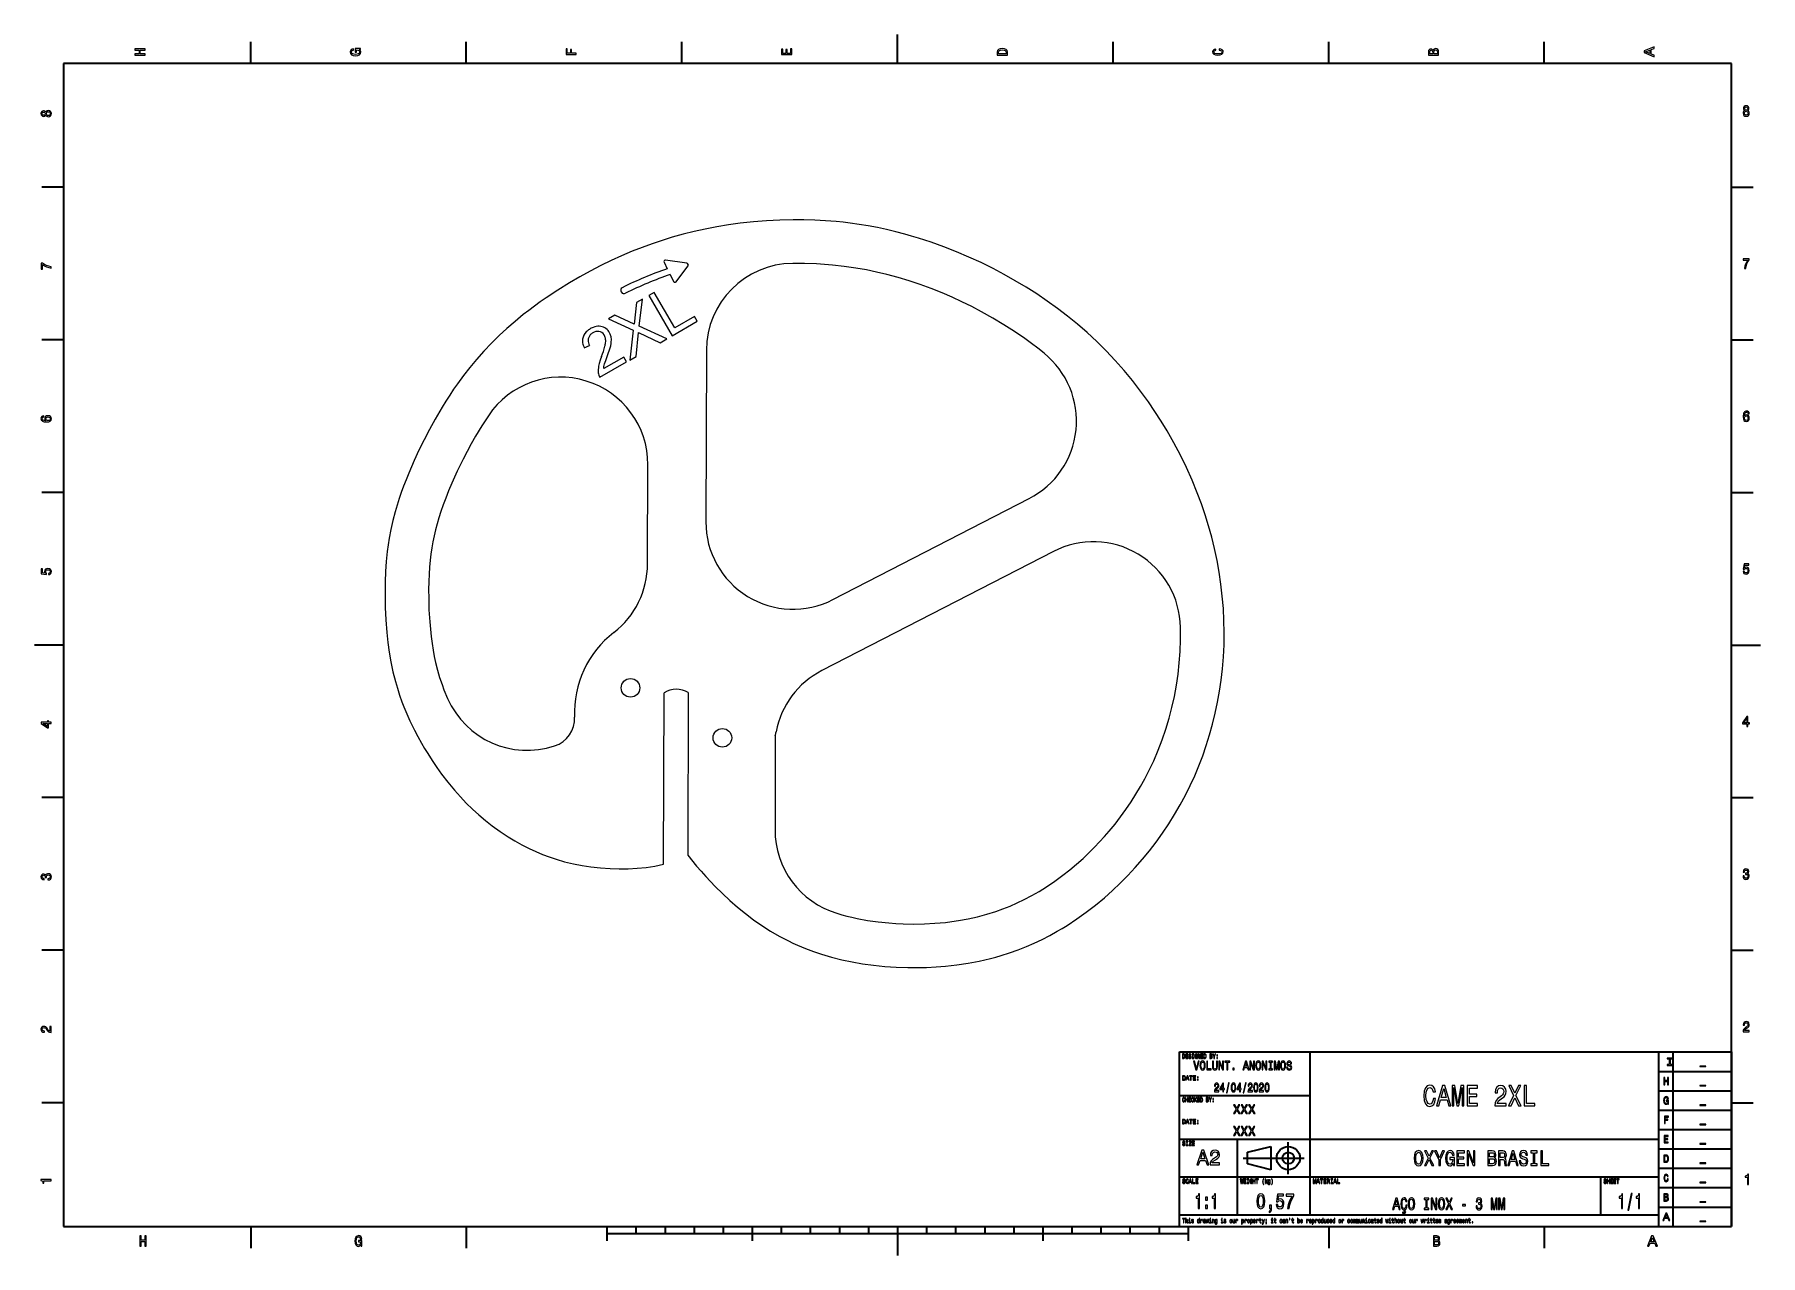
# Model space of a CAD drawing. Extents: x 0 to 594, y 0 to 420.
import ezdxf

# ---------------------------------------------------------------- set-up
doc = ezdxf.new("R2010")
doc.units = 0

msp = doc.modelspace()

# ---------------------------------------------------------------- linework, layer by layer
at = {"color": 7, "lineweight": 35, "ltscale": 0.1875}
for p, q in [((74.400002, 409.963135), (74.400002, 417.463135)), ((148.600006, 409.963135), (148.600006, 417.463135)), ((222.800003, 409.963135), (222.800003, 417.463135)), ((371.200012, 409.963135), (371.200012, 417.463135)), ((445.399994, 409.963135), (445.399994, 417.463135)), ((519.599976, 409.963135), (519.599976, 417.463135)), ((10, 367.463135), (2.5, 367.463135)), ((584, 367.463135), (591.5, 367.463135)), ((10, 314.963135), (2.5, 314.963135)), ((584, 314.963135), (591.5, 314.963135)), ((10, 262.463135), (2.5, 262.463135)), ((584, 262.463135), (591.5, 262.463135)), ((10, 157.46312), (2.5, 157.46312)), ((584, 157.46312), (591.5, 157.46312)), ((10, 104.96312), (2.5, 104.96312)), ((584, 104.96312), (591.5, 104.96312)), ((10, 52.46312), (2.5, 52.46312)), ((584, 52.46312), (591.5, 52.46312)), ((74.400002, 9.96312), (74.400002, 2.46312)), ((148.600006, 9.96312), (148.600006, 2.46312)), ((445.399994, 9.96312), (445.399994, 2.46312)), ((519.599976, 9.96312), (519.599976, 2.46312))]:
    msp.add_line(p, q, dxfattribs=at)
at = {"color": 7, "lineweight": 35, "ltscale": 0.25}
for p, q in [((297, 409.963135), (297, 419.963135)), ((10, 209.96312), (0, 209.96312)), ((584, 209.96312), (594, 209.96312)), ((297, 9.96312), (297, -0.03688))]:
    msp.add_line(p, q, dxfattribs=at)
at = {"color": 7, "lineweight": 35}
for p, q in [((584, 409.963135), (10, 409.963135)), ((10, 409.963135), (10, 9.96312)), ((584, 9.96312), (584, 409.963135)), ((394, 9.96312), (394, 69.96312)), ((394, 69.96312), (584, 69.96312)), ((439, 13.96312), (439, 69.96312)), ((559, 9.96312), (559, 69.96312)), ((564, 9.96312), (564, 69.96312)), ((584, 69.96312), (584, 9.96312)), ((559, 63.296452), (584, 63.296452)), ((394, 54.96312), (439, 54.96312)), ((559, 56.629787), (584, 56.629787)), ((559, 49.96312), (584, 49.96312)), ((559, 43.296452), (584, 43.296452)), ((394, 39.96312), (559, 39.96312)), ((414, 13.96312), (414, 39.96312)), ((559, 36.629787), (584, 36.629787)), ((416, 33.46312), (437, 33.46312)), ((559, 29.96312), (584, 29.96312)), ((394, 26.96312), (559, 26.96312)), ((559, 23.296452), (584, 23.296452)), ((394, 13.96312), (559, 13.96312)), ((559, 16.629787), (584, 16.629787)), ((10, 9.96312), (584, 9.96312)), ((197, 7.46312), (397, 7.46312)), ((394, 9.96312), (584, 9.96312))]:
    msp.add_line(p, q, dxfattribs=at)
at = {"ltscale": 0.062285}
msp.add_line((216.649353, 341.630463), (217.755249, 339.39798), dxfattribs=at)
at = {"ltscale": 0.183891}
msp.add_line((224.46582, 341.307281), (217.187622, 342.371826), dxfattribs=at)
at = {"ltscale": 0.167703}
msp.add_line((220.817444, 334.940002), (224.88739, 340.2724), dxfattribs=at)
at = {"ltscale": 0.065824}
msp.add_line((218.752075, 337.385681), (219.920837, 335.026337), dxfattribs=at)
at = {"ltscale": 0.004443}
msp.add_line((201.898743, 331.462799), (201.99939, 331.316345), dxfattribs=at)
at = {"ltscale": 0.188653}
msp.add_line((207.227844, 327.786072), (206.352966, 320.290833), dxfattribs=at)
at = {"ltscale": 0.057573}
msp.add_line((209.225952, 328.931061), (207.227844, 327.786072), dxfattribs=at)
at = {"ltscale": 0.235144}
msp.add_line((208.098755, 319.593079), (209.225952, 328.931061), dxfattribs=at)
at = {"ltscale": 0.052932}
msp.add_line((213.307251, 331.269836), (211.470215, 330.217102), dxfattribs=at)
at = {"ltscale": 0.4}
msp.add_line((211.470215, 330.217102), (219.425232, 316.334839), dxfattribs=at)
at = {"ltscale": 0.352797}
msp.add_line((220.323547, 319.025787), (213.307251, 331.269836), dxfattribs=at)
at = {"ltscale": 0.063028}
msp.add_line((199.699646, 323.472107), (197.512207, 322.218628), dxfattribs=at)
at = {"ltscale": 0.235159}
msp.add_line((197.512207, 322.218628), (206.056213, 318.284241), dxfattribs=at)
at = {"ltscale": 0.184369}
msp.add_line((206.352966, 320.290833), (199.699646, 323.472107), dxfattribs=at)
at = {"ltscale": 0.249933}
msp.add_line((219.425232, 316.334839), (228.099304, 321.30542), dxfattribs=at)
at = {"ltscale": 0.196999}
msp.add_line((227.160522, 322.943634), (220.323547, 319.025787), dxfattribs=at)
at = {"ltscale": 0.047203}
for p, q in [((228.099304, 321.30542), (227.160522, 322.943634)), ((203.724854, 307.337921), (202.786072, 308.976135))]:
    msp.add_line(p, q, dxfattribs=at)
at = {"ltscale": 0.259594}
msp.add_line((206.056213, 318.284241), (204.832764, 307.972809), dxfattribs=at)
at = {"ltscale": 0.207346}
msp.add_line((207.039185, 309.237152), (207.817017, 317.494446), dxfattribs=at)
at = {"ltscale": 0.206564}
msp.add_line((207.817017, 317.494446), (215.287109, 313.963531), dxfattribs=at)
at = {"ltscale": 0.26009}
msp.add_line((217.559753, 315.265869), (208.098755, 319.593079), dxfattribs=at)
at = {"ltscale": 0.065484}
msp.add_line((215.287109, 313.963531), (217.559753, 315.265869), dxfattribs=at)
at = {"ltscale": 0.050742}
msp.add_line((189.184082, 312.188293), (191.039001, 313.012238), dxfattribs=at)
at = {"ltscale": 0.033924}
msp.add_line((195.158875, 309.247131), (194.700684, 307.969849), dxfattribs=at)
at = {"ltscale": 0.196179}
msp.add_line((202.786072, 308.976135), (195.977539, 305.074585), dxfattribs=at)
at = {"ltscale": 0.052629}
msp.add_line((196.580627, 307.885651), (197.338867, 309.849518), dxfattribs=at)
at = {"ltscale": 0.051156}
msp.add_line((197.338867, 309.849518), (197.983337, 311.791626), dxfattribs=at)
at = {"ltscale": 0.02928}
msp.add_line((197.983337, 311.791626), (198.293823, 312.920929), dxfattribs=at)
at = {"ltscale": 0.063575}
msp.add_line((204.832764, 307.972809), (207.039185, 309.237152), dxfattribs=at)
for p, q in [((231.228394, 311.329651), (231.037354, 252.36586)), ((210.990295, 237.87767), (211.10083, 271.990784)), ((274.756592, 225.589493), (342.310425, 260.328125)), ((350.697571, 242.151672), (270.960693, 201.148071)), ((216.505432, 134.523865), (216.696594, 193.52356)), ((224.996948, 193.618622), (224.815552, 137.623199)), ((254.949219, 178.833542), (254.84436, 146.473709))]:
    msp.add_line(p, q)
at = {"ltscale": 0.025046}
msp.add_line((194.358887, 306.84314), (194.133484, 305.866974), dxfattribs=at)
at = {"ltscale": 0.029435}
msp.add_line((194.700684, 307.969849), (194.358887, 306.84314), dxfattribs=at)
at = {"ltscale": 0.264392}
msp.add_line((194.54895, 302.079773), (203.724854, 307.337921), dxfattribs=at)
at = {"ltscale": 0.016144}
msp.add_line((195.977539, 305.074585), (195.984863, 305.720306), dxfattribs=at)
at = {"ltscale": 0.025899}
msp.add_line((195.984863, 305.720306), (196.196167, 306.734497), dxfattribs=at)
at = {"ltscale": 0.030341}
msp.add_line((196.196167, 306.734497), (196.580627, 307.885651), dxfattribs=at)
at = {"color": 7, "lineweight": 35, "ltscale": 0.206155}
for p, q in [((417.5, 35.46312), (425.5, 37.46312)), ((425.5, 29.46312), (417.5, 31.46312))]:
    msp.add_line(p, q, dxfattribs=at)
at = {"color": 7, "lineweight": 35, "ltscale": 0.2}
msp.add_line((425.5, 37.46312), (425.5, 29.46312), dxfattribs=at)
at = {"color": 7, "lineweight": 35, "ltscale": 0.275}
msp.add_line((431.5, 27.96312), (431.5, 38.96312), dxfattribs=at)
at = {"color": 7, "lineweight": 35, "ltscale": 0.1}
msp.add_line((417.5, 31.46312), (417.5, 35.46312), dxfattribs=at)
at = {"color": 7, "lineweight": 35, "ltscale": 0.325}
msp.add_line((539, 13.96312), (539, 26.96312), dxfattribs=at)
at = {"color": 7, "lineweight": 35, "ltscale": 0.125}
for p, q in [((197, 9.96312), (197, 4.96312)), ((247, 9.96312), (247, 4.96312)), ((347, 9.96312), (347, 4.96312)), ((397, 9.96312), (397, 4.96312))]:
    msp.add_line(p, q, dxfattribs=at)
at = {"color": 7, "lineweight": 35, "ltscale": 0.0625}
for p, q in [((207, 9.96312), (207, 7.46312)), ((217, 9.96312), (217, 7.46312)), ((227, 9.96312), (227, 7.46312)), ((237, 9.96312), (237, 7.46312)), ((257, 9.96312), (257, 7.46312)), ((267, 9.96312), (267, 7.46312)), ((277, 9.96312), (277, 7.46312)), ((287, 9.96312), (287, 7.46312)), ((307, 9.96312), (307, 7.46312)), ((317, 9.96312), (317, 7.46312)), ((327, 9.96312), (327, 7.46312)), ((337, 9.96312), (337, 7.46312)), ((357, 9.96312), (357, 7.46312)), ((367, 9.96312), (367, 7.46312)), ((377, 9.96312), (377, 7.46312)), ((387, 9.96312), (387, 7.46312))]:
    msp.add_line(p, q, dxfattribs=at)
at = {"color": 7, "lineweight": 13}
for points in [[(38.033573, 412.837799), (38.033573, 413.275391), (36.389481, 413.275391), (36.389481, 414.583466), (38.033573, 414.583466), (38.033573, 415.016357), (34.533573, 415.016357), (34.533573, 414.583466), (35.960808, 414.583466), (35.960808, 413.275391), (34.533573, 413.275391), (34.533573, 412.837799)], [(111.764557, 414.790497), (112.233574, 414.870483), (112.233574, 415.105774), (110.342361, 415.105774), (110.342361, 413.915314), (110.771034, 413.915314), (110.771034, 414.649353), (110.8013, 414.649353), (111.265274, 414.592865), (111.608215, 414.442322), (111.825073, 414.211761), (111.895676, 413.924713), (111.804901, 413.604767), (111.532562, 413.355377), (111.083717, 413.195404), (110.468445, 413.138947), (109.858215, 413.190704), (109.409363, 413.350677), (109.137032, 413.604767), (109.041214, 413.948242), (109.091644, 414.183502), (109.232857, 414.376434), (109.469887, 414.517609), (109.787605, 414.597595), (109.787605, 415.063416), (109.303459, 414.941071), (108.940346, 414.71051), (108.718445, 414.385834), (108.637749, 413.976471), (108.763832, 413.440063), (109.131989, 413.0354), (109.71196, 412.776611), (110.483574, 412.687225), (111.260231, 412.776611), (111.840202, 413.0354), (112.208359, 413.416534), (112.329391, 413.896484), (112.289047, 414.164703), (112.188187, 414.404663), (112.011673, 414.611694)], [(186.433578, 413.107635), (186.433578, 413.512878), (184.824783, 413.512878), (184.824783, 414.785217), (184.406204, 414.785217), (184.406204, 413.512878), (183.357208, 413.512878), (183.357208, 415.077148), (182.933578, 415.077148), (182.933578, 413.107635)], [(260.633545, 413.085846), (260.633545, 415.003082), (260.2099, 415.003082), (260.2099, 413.486725), (259.02475, 413.486725), (259.02475, 414.837494), (258.606171, 414.837494), (258.606171, 413.486725), (257.55719, 413.486725), (257.55719, 414.968231), (257.133545, 414.968231), (257.133545, 413.085846)], [(331.333557, 413.924713), (331.333557, 412.837799), (334.833557, 412.837799), (334.833557, 413.924713), (334.722595, 414.437592), (334.384705, 414.818726), (333.834991, 415.054016), (333.083557, 415.138702), (332.316986, 415.063416), (332.014404, 414.969299), (331.772308, 414.837555), (331.444519, 414.456421), (331.363831, 414.207031)], [(331.752136, 413.891785), (331.827789, 414.24939), (332.059784, 414.49408), (332.473328, 414.639923), (333.083557, 414.686981), (333.673615, 414.635223), (334.087158, 414.489349), (334.33429, 414.23999), (334.414978, 413.891785), (334.414978, 413.275391), (331.752136, 413.275391)], [(407.732391, 414.594727), (408.156006, 414.512421), (408.458618, 414.376617), (408.645203, 414.187317), (408.705719, 413.965088), (408.61496, 413.697601), (408.342621, 413.487732), (407.898804, 413.347809), (407.283539, 413.302551), (406.673309, 413.347809), (406.224457, 413.483612), (405.952118, 413.693481), (405.856293, 413.965088), (405.906738, 414.162628), (406.047943, 414.33136), (406.274902, 414.463043), (406.587585, 414.553589), (406.587585, 414.944519), (406.108459, 414.821075), (405.745361, 414.607086), (405.518402, 414.31488), (405.437714, 413.965088), (405.563812, 413.52887), (405.916809, 413.195526), (406.496796, 412.981537), (407.283539, 412.907471), (408.070282, 412.981537), (408.650269, 413.195526), (409.008331, 413.52887), (409.129364, 413.965088), (409.033539, 414.347809), (408.766235, 414.656464), (408.327484, 414.874573), (407.732391, 414.989807)], [(481.342346, 414.517639), (481.049835, 414.846985), (480.853149, 414.931702), (480.611084, 414.95993), (480.232819, 414.898743), (479.96051, 414.71524), (479.794067, 414.418823), (479.733551, 414.00473), (479.733551, 412.842529), (483.233551, 412.842529), (483.233551, 414.070618), (483.162933, 414.508209), (482.956177, 414.832886), (482.628357, 415.035217), (482.18457, 415.105804), (481.887024, 415.063446), (481.639893, 414.9505), (481.458344, 414.766998)], [(481.186005, 413.915344), (481.186005, 413.275421), (480.15213, 413.275421), (480.15213, 413.952972), (480.182404, 414.207062), (480.273163, 414.385864), (480.429504, 414.49411), (480.661499, 414.531738), (480.893494, 414.48938), (481.054871, 414.376465), (481.155731, 414.183533)], [(482.814972, 414.01886), (482.814972, 413.275421), (481.609619, 413.275421), (481.609619, 413.976501), (481.644928, 414.272949), (481.750854, 414.48468), (481.932404, 414.611725), (482.194641, 414.654083), (482.472015, 414.611725), (482.663666, 414.49411), (482.779663, 414.296478)], [(557.433594, 412.32251), (557.433594, 412.837982), (556.404785, 413.247009), (556.404785, 414.799042), (557.433594, 415.208069), (557.433594, 415.734772), (553.928528, 414.311584), (553.928528, 413.740082)], [(555.976074, 413.4263), (554.432861, 414.025848), (555.976074, 414.625366)], [(3.847407, 392.210571), (3.988618, 391.988342), (4.185303, 391.835846), (4.432422, 391.73999), (4.729972, 391.709473), (5.178819, 391.779205), (5.526802, 391.979645), (5.748704, 392.306458), (5.834439, 392.750885), (5.748704, 393.190979), (5.526802, 393.517792), (5.178819, 393.718231), (4.729972, 393.792297), (4.432422, 393.757446), (4.185303, 393.665924), (3.988618, 393.509064), (3.847407, 393.291199), (3.72637, 393.465485), (3.559943, 393.587494), (3.358214, 393.661591), (3.111096, 393.687714), (2.753027, 393.618011), (2.465563, 393.434998), (2.278963, 393.138702), (2.208358, 392.750885), (2.278963, 392.358734), (2.465563, 392.062439), (2.753027, 391.875061), (3.111096, 391.809692), (3.358214, 391.831482), (3.559943, 391.905579)], [(3.151442, 392.223663), (2.92954, 392.258514), (2.75807, 392.363098), (2.652162, 392.528656), (2.611816, 392.750885), (2.652162, 392.96875), (2.75807, 393.134338), (2.92954, 393.238922), (3.151442, 393.278137), (3.378387, 393.238922), (3.5549, 393.134338), (3.670894, 392.96875), (3.706197, 392.750885), (3.665851, 392.528656), (3.5549, 392.363098), (3.378387, 392.258514)], [(4.719885, 392.127777), (4.452594, 392.167023), (4.250865, 392.293365), (4.119741, 392.489441), (4.074352, 392.750885), (4.119741, 393.007965), (4.250865, 393.204071), (4.452594, 393.330414), (4.719885, 393.373993), (5.007349, 393.330414), (5.224208, 393.204071), (5.365419, 393.007965), (5.410808, 392.750885), (5.365419, 392.489441), (5.224208, 392.293365), (5.007349, 392.167023)], [(588.547485, 393.815735), (588.325256, 393.67453), (588.172791, 393.477844), (588.076904, 393.230713), (588.046387, 392.933167), (588.116089, 392.484314), (588.316528, 392.136353), (588.643372, 391.914429), (589.08783, 391.828705), (589.527893, 391.914429), (589.854675, 392.136353), (590.055115, 392.484314), (590.129211, 392.933167), (590.09436, 393.230713), (590.002869, 393.477844), (589.846008, 393.67453), (589.628113, 393.815735), (589.802429, 393.936768), (589.924438, 394.10321), (589.998474, 394.304932), (590.024658, 394.552032), (589.954895, 394.910126), (589.771912, 395.197571), (589.475586, 395.384186), (589.08783, 395.454773), (588.695618, 395.384186), (588.399353, 395.197571), (588.211975, 394.910126), (588.146606, 394.552032), (588.168396, 394.304932), (588.242493, 394.10321)], [(588.464722, 392.943268), (588.503906, 393.210541), (588.63031, 393.412262), (588.826355, 393.543396), (589.08783, 393.588776), (589.34491, 393.543396), (589.540955, 393.412262), (589.667358, 393.210541), (589.710938, 392.943268), (589.667358, 392.655792), (589.540955, 392.438934), (589.34491, 392.297729), (589.08783, 392.252319), (588.826355, 392.297729), (588.63031, 392.438934), (588.503906, 392.655792)], [(588.560547, 394.511688), (588.595398, 394.733612), (588.700012, 394.90506), (588.865601, 395.010986), (589.08783, 395.051331), (589.305664, 395.010986), (589.471252, 394.90506), (589.575806, 394.733612), (589.615051, 394.511688), (589.575806, 394.28476), (589.471252, 394.108246), (589.305664, 393.992249), (589.08783, 393.95694), (588.865601, 393.997284), (588.700012, 394.108246), (588.595398, 394.28476)], [(5.733574, 339.645233), (5.733574, 340.085327), (4.901442, 340.229095), (4.124784, 340.481842), (3.403603, 340.839142), (2.727811, 341.305359), (2.309223, 341.305359), (2.309223, 339.231262), (2.768157, 339.231262), (2.768157, 340.887054), (3.448992, 340.407745), (4.160087, 340.046112), (4.916572, 339.793365)], [(588.482117, 339.429565), (588.922241, 339.429565), (589.06604, 340.261688), (589.318726, 341.038361), (589.676025, 341.759521), (590.142273, 342.435333), (590.142273, 342.853912), (588.068176, 342.853912), (588.068176, 342.394989), (589.723999, 342.394989), (589.24469, 341.714142), (588.882996, 341.003052), (588.63031, 340.246582)], [(3.176658, 288.796661), (2.768157, 288.713867), (2.465563, 288.522156), (2.27392, 288.22583), (2.208358, 287.842407), (2.243661, 287.585327), (2.339482, 287.363098), (2.495822, 287.167023), (2.717724, 287.001434), (2.995102, 286.870697), (3.332998, 286.774841), (3.731413, 286.713837), (4.18026, 286.696411), (4.896399, 286.766144), (5.415851, 286.979645), (5.728531, 287.323883), (5.834439, 287.794464), (5.743661, 288.217133), (5.506629, 288.539581), (5.13343, 288.748718), (4.659367, 288.822815), (4.18026, 288.748718), (3.812104, 288.548279), (3.580116, 288.238922), (3.499424, 287.855469), (3.600289, 287.441528), (3.887753, 287.132141), (3.332998, 287.19751), (2.934583, 287.336945), (2.697551, 287.550446), (2.61686, 287.846741), (2.657206, 288.064636), (2.763113, 288.230194), (2.939626, 288.339142), (3.176658, 288.395782)], [(4.66441, 288.400146), (4.982133, 288.352203), (5.224208, 288.230194), (5.385592, 288.034119), (5.436024, 287.7901), (5.385592, 287.53302), (5.229251, 287.336945), (4.987177, 287.210571), (4.669453, 287.171356), (4.356773, 287.214935), (4.119741, 287.336945), (3.968445, 287.537384), (3.912969, 287.807526), (3.968445, 288.042847), (4.114698, 288.230194), (4.35173, 288.352203)], [(590.133545, 289.486481), (590.050781, 289.894989), (589.85907, 290.197571), (589.562744, 290.389221), (589.179321, 290.454773), (588.922241, 290.419464), (588.700012, 290.323669), (588.503906, 290.167328), (588.338318, 289.945404), (588.207642, 289.66803), (588.111755, 289.330139), (588.050781, 288.931732), (588.033325, 288.48288), (588.103027, 287.766754), (588.316528, 287.247284), (588.660767, 286.934601), (589.131409, 286.828705), (589.554016, 286.919464), (589.876465, 287.156525), (590.085632, 287.529724), (590.159729, 288.003784), (590.085632, 288.48288), (589.885193, 288.851044), (589.575806, 289.083038), (589.192383, 289.163727), (588.778442, 289.062836), (588.469055, 288.775391), (588.534424, 289.330139), (588.673889, 289.728546), (588.88739, 289.965576), (589.183655, 290.046295), (589.40155, 290.00592), (589.567139, 289.900024), (589.676025, 289.723511), (589.732666, 289.486481)], [(589.737061, 287.998718), (589.689148, 287.681), (589.567139, 287.438934), (589.371033, 287.277557), (589.127014, 287.227112), (588.869934, 287.277557), (588.673889, 287.433899), (588.547485, 287.675964), (588.508301, 287.993683), (588.55188, 288.306366), (588.673889, 288.543396), (588.874268, 288.694702), (589.14447, 288.750183), (589.379761, 288.694702), (589.567139, 288.548431), (589.689148, 288.311401)], [(588.007202, 235.342361), (588.103027, 234.928818), (588.316528, 234.606049), (588.63031, 234.404312), (589.031189, 234.328674), (589.471252, 234.419449), (589.815491, 234.666565), (590.033325, 235.059937), (590.11615, 235.564255), (590.042053, 236.033279), (589.832886, 236.401443), (589.506104, 236.638474), (589.083435, 236.724197), (588.756653, 236.663681), (588.503906, 236.497253), (588.625916, 237.440338), (589.950562, 237.440338), (589.950562, 237.853882), (588.333984, 237.853882), (588.09436, 235.997986), (588.442932, 235.997986), (588.695618, 236.235016), (589.018066, 236.32074), (589.296936, 236.265274), (589.510498, 236.103882), (589.645569, 235.856766), (589.693481, 235.539047), (589.645569, 235.221329), (589.506104, 234.974197), (589.292603, 234.817856), (589.018066, 234.76239), (588.78717, 234.797684), (588.608521, 234.913681), (588.477783, 235.095245), (588.412415, 235.342361)], [(4.82075, 234.170288), (5.234295, 234.266144), (5.557061, 234.47966), (5.75879, 234.793381), (5.834439, 235.19426), (5.743661, 235.634354), (5.496542, 235.978592), (5.103171, 236.196457), (4.598848, 236.279236), (4.129828, 236.20517), (3.761672, 235.996017), (3.524641, 235.66922), (3.438906, 235.246552), (3.499424, 234.919754), (3.665851, 234.667023), (2.722767, 234.789032), (2.722767, 236.113663), (2.309223, 236.113663), (2.309223, 234.497086), (4.165131, 234.257431), (4.165131, 234.606018), (3.928099, 234.858749), (3.842364, 235.181198), (3.89784, 235.460068), (4.059223, 235.673569), (4.306341, 235.808655), (4.624064, 235.856583), (4.941788, 235.808655), (5.188906, 235.66922), (5.345246, 235.455704), (5.400722, 235.181198), (5.365419, 234.950256), (5.249424, 234.771606), (5.067868, 234.640884), (4.82075, 234.575516)], [(589.275085, 181.929535), (589.698547, 181.929535), (589.698547, 182.796967), (590.164368, 182.796967), (590.164368, 183.200424), (589.698547, 183.200424), (589.698547, 185.353882), (589.270386, 185.353882), (587.839966, 183.240768), (587.839966, 182.796967), (589.275085, 182.796967)], [(588.235168, 183.200424), (589.275085, 184.768875), (589.275085, 183.200424)], [(5.733574, 182.938217), (5.733574, 183.361694), (4.866139, 183.361694), (4.866139, 183.82753), (4.462681, 183.82753), (4.462681, 183.361694), (2.309223, 183.361694), (2.309223, 182.933517), (4.422335, 181.503098), (4.866139, 181.503098), (4.866139, 182.938217)], [(4.462681, 181.898346), (2.894237, 182.938217), (4.462681, 182.938217)], [(4.634151, 129.152863), (4.669453, 129.152863), (5.153603, 129.22258), (5.516716, 129.427368), (5.748704, 129.749817), (5.834439, 130.176834), (5.748704, 130.630005), (5.526802, 130.969864), (5.173776, 131.187744), (4.719885, 131.266174), (4.422335, 131.231308), (4.18026, 131.135452), (3.993661, 130.978592), (3.857494, 130.76944), (3.585159, 131.052658), (3.151442, 131.152878), (2.75807, 131.087524), (2.46052, 130.900146), (2.27392, 130.595139), (2.208358, 130.176834), (2.28905, 129.784668), (2.510952, 129.484009), (2.863978, 129.287933), (3.332998, 129.22258), (3.368301, 129.22258), (3.368301, 129.610382), (3.045534, 129.645233), (2.813545, 129.75853), (2.672335, 129.941544), (2.621903, 130.198624), (2.662249, 130.425201), (2.768157, 130.590775), (2.939626, 130.690994), (3.171615, 130.730209), (3.418733, 130.690994), (3.585159, 130.586426), (3.686024, 130.403412), (3.716283, 130.155045), (3.71124, 129.985107), (4.109655, 129.985107), (4.099568, 130.198624), (4.144958, 130.473129), (4.265995, 130.677933), (4.462681, 130.799927), (4.719885, 130.843506), (5.012393, 130.795578), (5.229251, 130.66922), (5.365419, 130.468781), (5.410808, 130.202972), (5.360375, 129.928467), (5.209079, 129.728027), (4.967004, 129.601669), (4.634151, 129.553726)], [(587.989746, 130.528961), (587.989746, 130.493652), (588.059448, 130.009506), (588.264282, 129.646393), (588.586731, 129.414398), (589.013733, 129.328674), (589.466919, 129.414398), (589.806763, 129.636307), (590.024658, 129.989334), (590.103088, 130.443222), (590.068237, 130.740768), (589.972351, 130.982849), (589.815491, 131.169449), (589.606323, 131.305618), (589.889587, 131.577957), (589.989807, 132.011673), (589.924438, 132.405045), (589.737061, 132.702591), (589.432068, 132.889191), (589.013733, 132.954758), (588.621582, 132.874054), (588.320923, 132.652161), (588.124817, 132.299133), (588.059448, 131.830109), (588.059448, 131.794815), (588.447266, 131.794815), (588.482117, 132.117569), (588.595398, 132.349564), (588.778442, 132.490768), (589.035522, 132.541199), (589.262085, 132.500854), (589.427673, 132.394958), (589.527893, 132.22348), (589.567139, 131.991501), (589.527893, 131.74437), (589.42334, 131.577957), (589.240295, 131.477081), (588.991943, 131.446823), (588.822021, 131.451874), (588.822021, 131.053452), (589.035522, 131.063538), (589.310059, 131.018158), (589.514832, 130.89711), (589.636841, 130.700424), (589.68042, 130.443222), (589.632446, 130.150711), (589.506104, 129.933853), (589.305664, 129.797684), (589.039856, 129.752304), (588.765381, 129.802734), (588.564941, 129.954025), (588.438538, 130.196106), (588.390625, 130.528961)], [(5.733574, 76.687706), (5.733574, 78.766159), (5.299857, 78.766159), (5.299857, 77.123444), (5.062825, 77.214943), (4.866139, 77.371811), (4.50807, 77.855476), (4.356773, 78.112564), (4.139915, 78.400146), (3.887753, 78.604942), (3.590203, 78.722588), (3.252306, 78.766159), (2.828675, 78.692085), (2.495822, 78.487289), (2.284007, 78.173561), (2.208358, 77.768333), (2.294093, 77.350021), (2.531125, 77.031937), (2.909367, 76.827141), (3.408646, 76.757423), (3.479252, 76.757423), (3.479252, 77.153946), (3.438906, 77.153946), (3.095966, 77.193161), (2.843805, 77.310806), (2.682422, 77.498177), (2.626946, 77.746544), (2.677378, 77.999268), (2.803459, 78.186638), (3.000145, 78.30864), (3.247263, 78.352211), (3.479252, 78.321716), (3.675937, 78.238922), (3.847407, 78.099487), (3.998704, 77.907768), (4.160087, 77.650681), (4.472767, 77.223663), (4.805621, 76.923004), (5.209079, 76.744354), (5.718445, 76.687706)], [(588.024597, 76.929543), (590.103088, 76.929543), (590.103088, 77.363258), (588.460327, 77.363258), (588.55188, 77.600288), (588.70874, 77.796974), (589.192383, 78.155045), (589.449463, 78.306343), (589.737061, 78.523201), (589.941833, 78.77536), (590.059509, 79.072914), (590.103088, 79.410812), (590.028992, 79.834442), (589.824219, 80.167297), (589.510498, 80.379112), (589.105225, 80.454758), (588.686951, 80.369026), (588.368835, 80.131989), (588.164063, 79.753754), (588.09436, 79.254471), (588.09436, 79.183868), (588.490845, 79.183868), (588.490845, 79.224213), (588.53009, 79.567154), (588.647705, 79.819313), (588.835083, 79.980698), (589.083435, 80.036171), (589.336182, 79.985741), (589.52356, 79.859657), (589.645569, 79.662971), (589.689148, 79.415855), (589.65863, 79.183868), (589.575806, 78.987183), (589.436401, 78.815712), (589.24469, 78.664413), (588.98761, 78.503029), (588.560547, 78.190346), (588.259888, 77.857498), (588.081238, 77.454041), (588.024597, 76.944672)], [(395.520691, 69.274261), (395.119751, 69.274261), (395.119751, 67.774261), (395.520691, 67.774261), (395.709869, 67.821815), (395.850433, 67.966621), (395.937225, 68.202217), (395.968445, 68.524261), (395.940704, 68.852791), (395.905975, 68.982475), (395.857391, 69.08622), (395.716797, 69.226707), (395.624817, 69.261292)], [(395.508514, 69.094864), (395.640442, 69.062447), (395.730682, 68.96302), (395.784485, 68.785789), (395.801849, 68.524261), (395.782745, 68.271378), (395.728943, 68.094147), (395.636963, 67.988235), (395.508514, 67.953659), (395.281158, 67.953659), (395.281158, 69.094864)], [(396.202759, 67.774261), (396.966431, 67.774261), (396.966431, 67.955818), (396.362427, 67.955818), (396.362427, 68.463745), (396.900482, 68.463745), (396.900482, 68.643135), (396.362427, 68.643135), (396.362427, 69.092705), (396.952545, 69.092705), (396.952545, 69.274261), (396.202759, 69.274261)], [(397.33783, 68.269218), (397.179901, 68.269218), (397.2146, 68.040115), (397.301392, 67.871521), (397.435028, 67.769936), (397.61554, 67.733192), (397.794312, 67.767776), (397.927948, 67.862877), (398.013, 68.012016), (398.04422, 68.208702), (398.018188, 68.385933), (397.945313, 68.500488), (397.827271, 68.576134), (397.669342, 68.632332), (397.533966, 68.673393), (397.445435, 68.720947), (397.395111, 68.790115), (397.379486, 68.898178), (397.395111, 68.995445), (397.440247, 69.068932), (397.509674, 69.118645), (397.605133, 69.135933), (397.702301, 69.114319), (397.778687, 69.055962), (397.82901, 68.958702), (397.853302, 68.826859), (398.011261, 68.826859), (398.011261, 68.831177), (397.98349, 69.034348), (397.901917, 69.185646), (397.773468, 69.280746), (397.599915, 69.313164), (397.443726, 69.280746), (397.322235, 69.189964), (397.24411, 69.049477), (397.216339, 68.86792), (397.238922, 68.705818), (397.304871, 68.595589), (397.408997, 68.522102), (397.551331, 68.465904), (397.691895, 68.416191), (397.79776, 68.368645), (397.862, 68.299477), (397.884552, 68.187088), (397.863739, 68.072533), (397.809937, 67.986076), (397.728363, 67.932045), (397.622467, 67.914749), (397.504456, 67.93853), (397.414215, 68.00769), (397.356934, 68.120079)], [(398.577057, 67.955818), (398.354889, 67.955818), (398.354889, 67.774261), (398.958893, 67.774261), (398.958893, 67.955818), (398.736725, 67.955818), (398.736725, 69.092705), (398.958893, 69.092705), (398.958893, 69.274261), (398.354889, 69.274261), (398.354889, 69.092705), (398.577057, 69.092705)], [(400.485901, 66.787613), (399.870636, 64.232857), (399.237701, 66.787613), (398.901764, 66.787613), (399.693848, 63.783291), (400.047455, 63.783291), (400.821838, 66.787613)], [(400.019318, 67.975273), (400.048828, 67.774261), (400.13562, 67.774261), (400.13562, 68.584778), (399.696503, 68.584778), (399.696503, 68.401062), (399.967255, 68.401062), (399.967255, 68.388092), (399.946442, 68.189247), (399.8909, 68.042274), (399.805847, 67.949333), (399.699982, 67.919075), (399.58197, 67.957977), (399.48996, 68.074692), (399.430969, 68.267059), (399.410126, 68.530746), (399.42923, 68.792274), (399.488251, 68.984634), (399.58197, 69.101349), (399.708649, 69.142418), (399.795441, 69.120804), (399.866608, 69.060287), (399.918671, 68.958702), (399.948181, 68.822533), (400.119995, 68.822533), (400.07486, 69.030022), (399.989838, 69.185646), (399.870056, 69.280746), (399.719086, 69.315331), (399.52121, 69.261292), (399.371948, 69.103516), (399.276489, 68.85495), (399.24353, 68.524261), (399.276489, 68.191406), (399.371948, 67.942848), (399.512543, 67.785065), (399.689575, 67.733192), (399.788483, 67.750488), (399.877014, 67.793716), (399.953369, 67.869362)], [(400.35083, 67.774261), (400.494873, 67.774261), (400.494873, 69.004089), (400.956543, 67.774261), (401.142242, 67.774261), (401.142242, 69.274261), (400.99646, 69.274261), (400.99646, 68.044434), (400.540009, 69.274261), (400.35083, 69.274261)], [(401.090576, 65.283295), (401.154236, 64.60894), (401.338104, 64.111824), (401.624512, 63.804905), (401.999329, 63.701157), (402.370605, 63.804905), (402.660583, 64.111824), (402.840912, 64.60894), (402.908081, 65.283295), (402.840912, 65.953323), (402.763123, 66.225655), (402.660583, 66.450439), (402.370605, 66.757355), (402.193817, 66.835167), (401.999329, 66.865425), (401.620972, 66.757355), (401.334564, 66.454758), (401.154236, 65.957642)], [(401.42688, 67.774261), (402.190552, 67.774261), (402.190552, 67.955818), (401.586578, 67.955818), (401.586578, 68.463745), (402.124603, 68.463745), (402.124603, 68.643135), (401.586578, 68.643135), (401.586578, 69.092705), (402.176666, 69.092705), (402.176666, 69.274261), (401.42688, 69.274261)], [(401.430023, 65.283295), (401.468933, 65.806343), (401.585632, 66.191071), (401.765961, 66.4245), (401.999329, 66.506638), (402.229187, 66.4245), (402.409515, 66.186752), (402.526215, 65.802025), (402.568634, 65.283295), (402.526215, 64.760239), (402.409515, 64.375511), (402.229187, 64.142082), (401.999329, 64.06427), (401.765961, 64.142082), (401.585632, 64.375511), (401.468933, 64.755913)], [(402.834442, 69.274261), (402.433533, 69.274261), (402.433533, 67.774261), (402.834442, 67.774261), (403.023621, 67.821815), (403.164215, 67.966621), (403.251007, 68.202217), (403.282227, 68.524261), (403.254456, 68.852791), (403.219757, 68.982475), (403.171173, 69.08622), (403.030579, 69.226707), (402.938599, 69.261292)], [(402.822296, 69.094864), (402.954224, 69.062447), (403.044464, 68.96302), (403.098267, 68.785789), (403.115631, 68.524261), (403.096527, 68.271378), (403.042725, 68.094147), (402.950745, 67.988235), (402.822296, 67.953659), (402.59494, 67.953659), (402.59494, 69.094864)], [(403.410217, 63.783291), (404.987274, 63.783291), (404.987274, 64.1464), (403.735535, 64.1464), (403.735535, 66.783295), (403.410217, 66.783295)], [(405.142792, 68.584778), (405.264282, 68.710144), (405.295532, 68.794434), (405.305939, 68.898178), (405.283386, 69.060287), (405.215698, 69.177002), (405.106354, 69.248322), (404.953613, 69.274261), (404.524933, 69.274261), (404.524933, 67.774261), (404.977905, 67.774261), (405.139313, 67.80452), (405.259064, 67.893135), (405.33371, 68.03363), (405.359741, 68.223831), (405.344116, 68.351349), (405.30246, 68.45726), (405.234772, 68.535065)], [(404.920624, 68.651787), (404.684601, 68.651787), (404.684601, 69.094864), (404.934509, 69.094864), (405.028259, 69.081902), (405.094208, 69.042992), (405.134125, 68.97599), (405.14801, 68.876564), (405.132385, 68.777145), (405.090729, 68.707977), (405.019562, 68.664749)], [(404.958832, 67.953659), (404.684601, 67.953659), (404.684601, 68.47023), (404.943207, 68.47023), (405.052551, 68.455101), (405.130646, 68.409706), (405.17749, 68.331902), (405.193115, 68.219505), (405.17749, 68.100632), (405.134125, 68.018501), (405.061218, 67.968788)], [(405.411591, 64.9245), (405.46109, 64.384155), (405.616699, 63.999428), (405.878357, 63.778969), (406.256714, 63.701157), (406.631531, 63.778969), (406.893188, 63.999428), (407.048767, 64.379829), (407.101807, 64.9245), (407.101807, 66.783295), (406.77298, 66.783295), (406.77298, 64.902885), (406.74115, 64.535454), (406.64566, 64.271767), (406.483002, 64.116142), (406.256714, 64.06427), (406.023315, 64.116142), (405.860657, 64.271767), (405.765198, 64.531128), (405.736908, 64.902885), (405.736908, 66.783295), (405.411591, 66.783295)], [(406.060913, 67.774261), (406.060913, 68.381607), (406.456635, 69.276421), (406.276123, 69.276421), (405.97934, 68.565331), (405.679077, 69.276421), (405.48645, 69.276421), (405.899506, 68.368645), (405.899506, 67.774261)], [(406.895752, 68.612877), (407.135254, 68.612877), (407.135254, 68.934921), (406.895752, 68.934921)], [(406.895752, 67.774261), (407.135254, 67.774261), (407.135254, 68.096306), (406.895752, 68.096306)], [(407.579193, 63.783291), (407.872681, 63.783291), (407.872681, 66.242943), (408.813263, 63.783291), (409.19162, 63.783291), (409.19162, 66.783295), (408.894592, 66.783295), (408.894592, 64.323639), (407.9646, 66.783295), (407.579193, 66.783295)], [(410.35141, 63.783291), (410.676727, 63.783291), (410.676727, 66.420181), (411.419312, 66.420181), (411.419312, 66.783295), (409.605316, 66.783295), (409.605316, 66.420181), (410.35141, 66.420181)], [(415.825195, 63.783291), (416.150513, 63.783291), (416.40863, 64.665138), (417.388123, 64.665138), (417.64624, 63.783291), (417.978638, 63.783291), (417.080475, 66.787613), (416.719788, 66.787613)], [(416.52179, 65.03257), (416.900146, 66.355339), (417.278503, 65.03257)], [(418.222595, 63.783291), (418.516113, 63.783291), (418.516113, 66.242943), (419.456696, 63.783291), (419.835022, 63.783291), (419.835022, 66.783295), (419.538025, 66.783295), (419.538025, 64.323639), (418.608032, 66.783295), (418.222595, 66.783295)], [(420.248749, 65.283295), (420.312408, 64.60894), (420.496277, 64.111824), (420.782684, 63.804905), (421.157501, 63.701157), (421.528809, 63.804905), (421.818756, 64.111824), (421.999084, 64.60894), (422.066284, 65.283295), (421.999084, 65.953323), (421.921295, 66.225655), (421.818756, 66.450439), (421.528809, 66.757355), (421.35199, 66.835167), (421.157501, 66.865425), (420.779144, 66.757355), (420.492737, 66.454758), (420.312408, 65.957642)], [(420.588196, 65.283295), (420.627106, 65.806343), (420.743805, 66.191071), (420.924133, 66.4245), (421.157501, 66.506638), (421.38736, 66.4245), (421.567688, 66.186752), (421.684387, 65.802025), (421.726807, 65.283295), (421.684387, 64.760239), (421.567688, 64.375511), (421.38736, 64.142082), (421.157501, 64.06427), (420.924133, 64.142082), (420.743805, 64.375511), (420.627106, 64.755913)], [(422.47998, 63.783291), (422.773468, 63.783291), (422.773468, 66.242943), (423.71405, 63.783291), (424.092407, 63.783291), (424.092407, 66.783295), (423.79538, 66.783295), (423.79538, 64.323639), (422.865417, 66.783295), (422.47998, 66.783295)], [(425.252228, 64.1464), (424.799622, 64.1464), (424.799622, 63.783291), (426.030151, 63.783291), (426.030151, 64.1464), (425.577545, 64.1464), (425.577545, 66.420181), (426.030151, 66.420181), (426.030151, 66.783295), (424.799622, 66.783295), (424.799622, 66.420181), (425.252228, 66.420181)], [(426.659576, 63.783291), (426.931854, 63.783291), (426.931854, 66.506638), (427.39151, 63.783291), (427.695618, 63.783291), (428.151764, 66.506638), (428.151764, 63.783291), (428.427582, 63.783291), (428.427582, 66.783295), (427.996185, 66.783295), (427.543579, 64.137756), (427.094482, 66.783295), (426.659576, 66.783295)], [(428.763489, 65.283295), (428.827148, 64.60894), (429.011017, 64.111824), (429.297424, 63.804905), (429.672272, 63.701157), (430.043549, 63.804905), (430.333496, 64.111824), (430.513824, 64.60894), (430.581024, 65.283295), (430.513824, 65.953323), (430.436035, 66.225655), (430.333496, 66.450439), (430.043549, 66.757355), (429.86673, 66.835167), (429.672272, 66.865425), (429.293915, 66.757355), (429.007477, 66.454758), (428.827148, 65.957642)], [(429.102966, 65.283295), (429.141846, 65.806343), (429.258545, 66.191071), (429.438873, 66.4245), (429.672272, 66.506638), (429.9021, 66.4245), (430.082428, 66.186752), (430.199127, 65.802025), (430.241547, 65.283295), (430.199127, 64.760239), (430.082428, 64.375511), (429.9021, 64.142082), (429.672272, 64.06427), (429.438873, 64.142082), (429.258545, 64.375511), (429.141846, 64.755913)], [(431.242249, 64.773201), (430.920471, 64.773201), (430.991211, 64.314995), (431.167999, 63.977814), (431.440277, 63.774647), (431.808014, 63.701157), (432.172241, 63.770321), (432.444519, 63.960526), (432.617767, 64.258797), (432.681427, 64.652168), (432.628387, 65.006638), (432.479858, 65.235741), (432.23941, 65.387039), (431.917633, 65.499428), (431.641815, 65.581558), (431.461487, 65.676666), (431.358948, 65.814995), (431.327118, 66.031128), (431.358948, 66.225655), (431.450867, 66.372627), (431.592316, 66.472054), (431.786804, 66.506638), (431.984802, 66.463409), (432.140411, 66.346695), (432.24295, 66.152168), (432.29245, 65.888481), (432.614227, 65.888481), (432.614227, 65.897125), (432.557648, 66.303467), (432.391449, 66.606056), (432.129791, 66.796257), (431.776184, 66.861099), (431.457947, 66.796257), (431.210419, 66.6147), (431.0513, 66.333725), (430.99472, 65.970612), (431.04071, 65.6464), (431.175079, 65.425941), (431.387238, 65.278969), (431.677185, 65.166573), (431.963593, 65.067154), (432.179291, 64.972054), (432.31012, 64.833725), (432.35611, 64.60894), (432.31366, 64.379829), (432.204041, 64.206924), (432.037872, 64.098854), (431.822174, 64.06427), (431.581726, 64.111824), (431.397827, 64.250153), (431.281158, 64.47493)], [(562.56897, 65.658401), (561.844604, 65.658401), (561.844604, 65.355804), (563.813965, 65.355804), (563.813965, 65.658401), (563.0896, 65.658401), (563.0896, 67.553207), (563.813965, 67.553207), (563.813965, 67.855804), (561.844604, 67.855804), (561.844604, 67.553207), (562.56897, 67.553207)], [(395.595245, 61.774254), (395.136902, 61.774254), (395.136902, 60.274254), (395.595245, 60.274254), (395.811523, 60.321804), (395.972229, 60.466618), (396.071442, 60.702209), (396.107147, 61.024254), (396.075409, 61.352783), (396.035736, 61.482468), (395.980164, 61.586212), (395.819458, 61.726704), (395.714294, 61.761284)], [(395.58136, 61.59486), (395.732147, 61.562439), (395.835327, 61.463017), (395.896851, 61.285782), (395.916687, 61.024254), (395.894836, 60.771374), (395.833344, 60.594139), (395.72818, 60.488232), (395.58136, 60.453648), (395.321442, 60.453648), (395.321442, 61.59486)], [(396.188507, 60.274254), (396.371033, 60.274254), (396.5159, 60.715176), (397.065491, 60.715176), (397.210358, 60.274254), (397.396851, 60.274254), (396.892883, 61.776417), (396.690491, 61.776417)], [(396.579376, 60.898895), (396.791687, 61.560276), (397.003998, 60.898895)], [(397.894867, 60.274254), (398.077423, 60.274254), (398.077423, 61.592697), (398.49408, 61.592697), (398.49408, 61.774254), (397.476227, 61.774254), (397.476227, 61.592697), (397.894867, 61.592697)], [(398.763947, 60.274254), (399.636963, 60.274254), (399.636963, 60.455811), (398.946472, 60.455811), (398.946472, 60.963734), (399.561554, 60.963734), (399.561554, 61.143131), (398.946472, 61.143131), (398.946472, 61.592697), (399.621094, 61.592697), (399.621094, 61.774254), (398.763947, 61.774254)], [(400.238159, 61.112869), (400.511963, 61.112869), (400.511963, 61.434917), (400.238159, 61.434917)], [(400.238159, 60.274254), (400.511963, 60.274254), (400.511963, 60.596298), (400.238159, 60.596298)], [(412.398773, 63.783291), (412.886749, 63.783291), (412.886749, 64.427383), (412.398773, 64.427383)], [(560.731934, 58.689137), (561.044495, 58.689137), (561.044495, 59.863487), (561.978821, 59.863487), (561.978821, 58.689137), (562.288025, 58.689137), (562.288025, 61.189137), (561.978821, 61.189137), (561.978821, 60.169685), (561.044495, 60.169685), (561.044495, 61.189137), (560.731934, 61.189137)], [(573.100708, 65.13221), (573.100708, 64.930481), (575.147827, 64.930481), (575.147827, 65.13221)], [(395.780548, 53.33189), (395.746857, 53.150333), (395.691223, 53.020653), (395.613647, 52.940681), (395.522614, 52.914745), (395.413055, 52.953648), (395.327057, 53.070362), (395.269745, 53.260567), (395.25119, 53.524254), (395.269745, 53.785782), (395.325378, 53.978146), (395.411346, 54.09486), (395.522614, 54.135925), (395.603546, 54.114311), (395.672668, 54.053791), (395.726624, 53.956532), (395.763702, 53.822525), (395.923859, 53.822525), (395.873291, 54.027855), (395.785614, 54.183475), (395.665924, 54.280739), (395.522614, 54.315319), (395.343933, 54.261284), (395.207367, 54.109989), (395.11969, 53.861431), (395.089355, 53.524254), (395.11969, 53.187077), (395.207367, 52.938519), (395.343933, 52.785061), (395.522614, 52.733189), (395.679413, 52.774254), (395.805847, 52.888805), (395.895203, 53.076847), (395.942413, 53.33189)], [(396.131226, 52.774254), (396.288025, 52.774254), (396.288025, 53.478867), (396.756683, 53.478867), (396.756683, 52.774254), (396.911774, 52.774254), (396.911774, 54.274254), (396.756683, 54.274254), (396.756683, 53.662582), (396.288025, 53.662582), (396.288025, 54.274254), (396.131226, 54.274254)], [(397.183228, 52.774254), (397.924988, 52.774254), (397.924988, 52.955811), (397.338318, 52.955811), (397.338318, 53.463734), (397.860931, 53.463734), (397.860931, 53.643131), (397.338318, 53.643131), (397.338318, 54.092697), (397.911499, 54.092697), (397.911499, 54.274254), (397.183228, 54.274254)], [(398.825256, 53.33189), (398.791534, 53.150333), (398.735901, 53.020653), (398.658356, 52.940681), (398.567322, 52.914745), (398.457733, 52.953648), (398.371765, 53.070362), (398.314453, 53.260567), (398.295898, 53.524254), (398.314453, 53.785782), (398.370087, 53.978146), (398.456055, 54.09486), (398.567322, 54.135925), (398.648254, 54.114311), (398.717377, 54.053791), (398.771301, 53.956532), (398.808411, 53.822525), (398.968567, 53.822525), (398.917969, 54.027855), (398.830322, 54.183475), (398.710632, 54.280739), (398.567322, 54.315319), (398.388611, 54.261284), (398.252075, 54.109989), (398.164398, 53.861431), (398.134064, 53.524254), (398.164398, 53.187077), (398.252075, 52.938519), (398.388611, 52.785061), (398.567322, 52.733189), (398.724121, 52.774254), (398.850555, 52.888805), (398.939911, 53.076847), (398.987091, 53.33189)], [(399.201202, 52.774254), (399.356323, 52.774254), (399.356323, 53.308117), (399.494568, 53.498318), (399.88736, 52.774254), (400.076172, 52.774254), (399.604126, 53.643131), (400.062683, 54.274254), (399.857025, 54.274254), (399.356323, 53.580448), (399.356323, 54.274254), (399.201202, 54.274254)], [(400.227905, 52.774254), (400.969696, 52.774254), (400.969696, 52.955811), (400.383026, 52.955811), (400.383026, 53.463734), (400.90564, 53.463734), (400.90564, 53.643131), (400.383026, 53.643131), (400.383026, 54.092697), (400.956207, 54.092697), (400.956207, 54.274254), (400.227905, 54.274254)], [(401.595154, 54.274254), (401.205719, 54.274254), (401.205719, 52.774254), (401.595154, 52.774254), (401.778931, 52.821804), (401.915466, 52.966618), (401.999756, 53.202209), (402.030121, 53.524254), (402.003143, 53.852783), (401.969421, 53.982468), (401.922211, 54.086212), (401.785675, 54.226704), (401.69632, 54.261284)], [(401.583344, 54.09486), (401.711487, 54.062439), (401.799164, 53.963017), (401.85141, 53.785782), (401.868286, 53.524254), (401.849731, 53.271374), (401.797455, 53.094139), (401.708099, 52.988232), (401.583344, 52.953648), (401.362518, 52.953648), (401.362518, 54.09486)], [(403.837372, 53.584774), (403.955383, 53.710133), (403.985748, 53.794426), (403.99585, 53.898174), (403.973938, 54.060276), (403.908173, 54.176991), (403.801971, 54.248318), (403.653625, 54.274254), (403.237213, 54.274254), (403.237213, 52.774254), (403.677216, 52.774254), (403.834015, 52.804512), (403.950317, 52.893131), (404.022827, 53.033619), (404.048126, 53.22382), (404.032928, 53.351345), (403.992493, 53.457253), (403.926727, 53.535061)], [(403.621582, 53.651775), (403.392303, 53.651775), (403.392303, 54.09486), (403.635071, 54.09486), (403.726105, 54.08189), (403.790161, 54.042984), (403.828949, 53.975983), (403.842438, 53.87656), (403.827271, 53.777134), (403.786804, 53.70797), (403.717682, 53.664745)], [(403.658661, 52.953648), (403.392303, 52.953648), (403.392303, 53.470219), (403.643494, 53.470219), (403.749725, 53.45509), (403.825562, 53.409702), (403.871094, 53.33189), (403.886261, 53.219498), (403.871094, 53.100624), (403.828949, 53.01849), (403.758148, 52.968777)], [(404.729218, 52.774254), (404.729218, 53.381603), (405.113586, 54.276417), (404.938263, 54.276417), (404.649963, 53.565319), (404.358307, 54.276417), (404.171173, 54.276417), (404.572418, 53.368633), (404.572418, 52.774254)], [(405.5401, 53.612869), (405.772766, 53.612869), (405.772766, 53.934917), (405.5401, 53.934917)], [(406.042023, 56.283291), (407.569916, 56.283291), (407.569916, 56.655048), (406.362335, 56.655048), (406.429596, 56.858219), (406.544922, 57.026806), (406.900452, 57.333725), (407.089447, 57.463406), (407.300873, 57.649284), (407.451416, 57.865425), (407.537903, 58.120468), (407.569916, 58.410091), (407.515472, 58.773205), (407.364929, 59.058506), (407.134308, 59.240063), (406.836395, 59.304905), (406.5289, 59.231419), (406.295074, 59.028248), (406.144531, 58.704041), (406.093262, 58.276085), (406.093262, 58.215569), (406.384766, 58.215569), (406.384766, 58.250149), (406.413574, 58.544098), (406.500061, 58.760235), (406.637817, 58.898563), (406.820374, 58.946114), (407.006165, 58.902889), (407.143921, 58.794819), (407.233582, 58.626232), (407.265625, 58.414413), (407.243195, 58.215569), (407.182343, 58.046978), (407.079834, 57.900005), (406.938904, 57.770321), (406.749908, 57.631992), (406.436005, 57.363983), (406.214996, 57.078678), (406.083649, 56.732857), (406.042023, 56.296261)], [(408.92807, 56.283291), (409.21637, 56.283291), (409.21637, 57.026806), (409.533478, 57.026806), (409.533478, 57.372627), (409.21637, 57.372627), (409.21637, 59.218449), (408.924866, 59.218449), (407.951111, 57.407211), (407.951111, 57.026806), (408.92807, 57.026806)], [(408.220184, 57.372627), (408.92807, 58.71701), (408.92807, 57.372627)], [(410.180511, 55.881275), (410.40152, 55.881275), (411.176697, 59.365425), (410.952484, 59.365425)], [(411.836548, 57.748711), (411.884613, 57.070034), (412.035156, 56.585884), (412.275391, 56.291935), (412.608521, 56.196835), (412.938446, 56.291935), (413.17868, 56.585884), (413.326019, 57.070034), (413.377289, 57.748711), (413.326019, 58.423061), (413.265167, 58.691071), (413.17868, 58.911533), (412.938446, 59.205482), (412.608521, 59.304905), (412.275391, 59.205482), (412.035156, 58.907211), (411.884613, 58.423061)], [(412.144043, 57.748711), (412.169678, 58.271763), (412.249756, 58.647842), (412.39389, 58.868305), (412.608521, 58.946114), (412.819916, 58.868305), (412.964081, 58.647842), (413.044159, 58.271763), (413.069763, 57.748711), (413.044159, 57.221333), (412.964081, 56.845249), (412.819916, 56.62479), (412.608521, 56.551304), (412.39389, 56.62479), (412.249756, 56.845249), (412.169678, 57.221333)], [(414.713013, 56.283291), (415.001282, 56.283291), (415.001282, 57.026806), (415.31839, 57.026806), (415.31839, 57.372627), (415.001282, 57.372627), (415.001282, 59.218449), (414.709808, 59.218449), (413.736023, 57.407211), (413.736023, 57.026806), (414.713013, 57.026806)], [(414.005096, 57.372627), (414.713013, 58.71701), (414.713013, 57.372627)], [(415.965424, 55.881275), (416.186462, 55.881275), (416.961609, 59.365425), (416.737396, 59.365425)], [(417.611877, 56.283291), (419.139771, 56.283291), (419.139771, 56.655048), (417.93219, 56.655048), (417.999451, 56.858219), (418.114777, 57.026806), (418.470306, 57.333725), (418.659302, 57.463406), (418.870728, 57.649284), (419.021271, 57.865425), (419.107758, 58.120468), (419.139771, 58.410091), (419.085327, 58.773205), (418.934784, 59.058506), (418.704163, 59.240063), (418.40625, 59.304905), (418.098755, 59.231419), (417.864929, 59.028248), (417.714355, 58.704041), (417.663116, 58.276085), (417.663116, 58.215569), (417.95462, 58.215569), (417.95462, 58.250149), (417.983429, 58.544098), (418.069916, 58.760235), (418.207642, 58.898563), (418.390228, 58.946114), (418.576019, 58.902889), (418.713745, 58.794819), (418.803436, 58.626232), (418.83548, 58.414413), (418.813049, 58.215569), (418.752197, 58.046978), (418.649689, 57.900005), (418.508759, 57.770321), (418.319763, 57.631992), (418.005859, 57.363983), (417.784851, 57.078678), (417.653503, 56.732857), (417.611877, 56.296261)], [(419.549774, 57.748711), (419.597839, 57.070034), (419.748383, 56.585884), (419.988617, 56.291935), (420.321747, 56.196835), (420.651672, 56.291935), (420.891907, 56.585884), (421.039246, 57.070034), (421.090515, 57.748711), (421.039246, 58.423061), (420.978394, 58.691071), (420.891907, 58.911533), (420.651672, 59.205482), (420.321747, 59.304905), (419.988617, 59.205482), (419.748383, 58.907211), (419.597839, 58.423061)], [(419.8573, 57.748711), (419.882904, 58.271763), (419.962982, 58.647842), (420.107147, 58.868305), (420.321747, 58.946114), (420.533173, 58.868305), (420.677307, 58.647842), (420.757385, 58.271763), (420.78302, 57.748711), (420.757385, 57.221333), (420.677307, 56.845249), (420.533173, 56.62479), (420.321747, 56.551304), (420.107147, 56.62479), (419.962982, 56.845249), (419.882904, 57.221333)], [(421.468475, 56.283291), (422.996399, 56.283291), (422.996399, 56.655048), (421.788788, 56.655048), (421.856079, 56.858219), (421.971375, 57.026806), (422.326935, 57.333725), (422.51593, 57.463406), (422.727325, 57.649284), (422.877869, 57.865425), (422.964355, 58.120468), (422.996399, 58.410091), (422.941956, 58.773205), (422.791382, 59.058506), (422.56076, 59.240063), (422.262878, 59.304905), (421.955353, 59.231419), (421.721527, 59.028248), (421.570984, 58.704041), (421.519745, 58.276085), (421.519745, 58.215569), (421.811218, 58.215569), (421.811218, 58.250149), (421.840057, 58.544098), (421.926544, 58.760235), (422.06427, 58.898563), (422.246857, 58.946114), (422.432648, 58.902889), (422.570374, 58.794819), (422.660065, 58.626232), (422.692108, 58.414413), (422.669678, 58.215569), (422.608826, 58.046978), (422.506317, 57.900005), (422.365356, 57.770321), (422.176392, 57.631992), (421.862488, 57.363983), (421.641449, 57.078678), (421.510132, 56.732857), (421.468475, 56.296261)], [(423.406403, 57.748711), (423.454437, 57.070034), (423.605011, 56.585884), (423.845245, 56.291935), (424.178375, 56.196835), (424.508301, 56.291935), (424.748535, 56.585884), (424.895874, 57.070034), (424.947113, 57.748711), (424.895874, 58.423061), (424.835022, 58.691071), (424.748535, 58.911533), (424.508301, 59.205482), (424.178375, 59.304905), (423.845245, 59.205482), (423.605011, 58.907211), (423.454437, 58.423061)], [(423.713898, 57.748711), (423.739532, 58.271763), (423.819611, 58.647842), (423.963745, 58.868305), (424.178375, 58.946114), (424.389771, 58.868305), (424.533905, 58.647842), (424.613983, 58.271763), (424.639618, 57.748711), (424.613983, 57.221333), (424.533905, 56.845249), (424.389771, 56.62479), (424.178375, 56.551304), (423.963745, 56.62479), (423.819611, 56.845249), (423.739532, 57.221333)], [(481.426514, 53.99828), (481.26413, 53.151016), (480.996185, 52.54583), (480.622681, 52.17263), (480.184235, 52.051594), (479.656433, 52.23315), (479.24234, 52.777817), (478.966278, 53.665424), (478.876953, 54.895973), (478.966278, 56.116432), (479.234222, 57.01413), (479.648315, 57.558796), (480.184235, 57.750439), (480.573975, 57.649574), (480.90686, 57.367153), (481.166687, 56.913265), (481.345337, 56.287903), (482.116699, 56.287903), (481.873108, 57.246117), (481.450867, 57.972343), (480.87439, 58.426231), (480.184235, 58.587616), (479.323547, 58.335453), (478.665863, 57.629402), (478.243622, 56.46946), (478.097473, 54.895973), (478.243622, 53.322487), (478.665863, 52.162544), (479.323547, 51.446407), (480.184235, 51.20433), (480.939331, 51.395973), (481.548309, 51.930557), (481.978638, 52.808079), (482.205994, 53.99828)], [(482.530792, 51.395973), (483.277802, 51.395973), (483.870514, 53.453609), (486.119659, 53.453609), (486.712372, 51.395973), (487.475616, 51.395973), (485.413239, 58.406059), (484.585052, 58.406059)], [(484.130341, 54.310959), (484.999146, 57.397415), (485.86795, 54.310959)], [(487.857239, 51.395973), (488.482452, 51.395973), (488.482452, 57.750439), (489.537994, 51.395973), (490.236267, 51.395973), (491.283722, 57.750439), (491.283722, 51.395973), (491.917053, 51.395973), (491.917053, 58.395973), (490.926453, 58.395973), (489.887146, 52.223064), (488.855957, 58.395973), (487.857239, 58.395973)], [(493.070007, 51.395973), (496.642639, 51.395973), (496.642639, 52.243237), (493.817017, 52.243237), (493.817017, 54.613552), (496.334106, 54.613552), (496.334106, 55.450729), (493.817017, 55.450729), (493.817017, 57.54871), (496.577698, 57.54871), (496.577698, 58.395973), (493.070007, 58.395973)], [(502.569946, 51.395973), (506.442993, 51.395973), (506.442993, 52.263409), (503.381897, 52.263409), (503.552429, 52.737473), (503.844727, 53.130844), (504.746002, 53.846981), (505.225067, 54.149574), (505.760956, 54.583294), (506.142578, 55.087616), (506.361816, 55.682716), (506.442993, 56.358509), (506.304962, 57.205772), (505.92334, 57.871479), (505.338745, 58.295109), (504.583618, 58.446404), (503.804138, 58.274937), (503.211395, 57.800873), (502.829773, 57.044388), (502.69986, 56.04583), (502.69986, 55.904617), (503.438751, 55.904617), (503.438751, 55.98531), (503.51181, 56.671188), (503.731049, 57.175514), (504.0802, 57.49828), (504.542999, 57.60923), (505.013947, 57.508366), (505.363098, 57.256203), (505.590454, 56.862831), (505.671631, 56.368595), (505.614807, 55.904617), (505.46051, 55.511246), (505.200684, 55.168308), (504.843445, 54.865715), (504.36438, 54.542946), (503.568665, 53.917587), (503.008423, 53.251881), (502.675507, 52.444965), (502.569946, 51.426231)], [(507.287445, 51.395973), (508.139984, 51.395973), (509.431, 54.230267), (510.746399, 51.395973), (511.607056, 51.395973), (509.845093, 54.996838), (511.517761, 58.406059), (510.697662, 58.406059), (509.455353, 55.813843), (508.237427, 58.406059), (507.384857, 58.406059), (509.049377, 54.986752)], [(512.678833, 51.395973), (516.300171, 51.395973), (516.300171, 52.243237), (513.425842, 52.243237), (513.425842, 58.395973), (512.678833, 58.395973)], [(562.126709, 52.357483), (562.183838, 52.022469), (562.351868, 52.022469), (562.351868, 53.373333), (561.501587, 53.373333), (561.501587, 53.067139), (562.025879, 53.067139), (562.025879, 53.045525), (561.985535, 52.714111), (561.877991, 52.469154), (561.713318, 52.314255), (561.508301, 52.263824), (561.279724, 52.328663), (561.101624, 52.52319), (560.987366, 52.843796), (560.947021, 53.283276), (560.983948, 53.719154), (561.098267, 54.039761), (561.279724, 54.234283), (561.525085, 54.302727), (561.693115, 54.266705), (561.830933, 54.16584), (561.931763, 53.996532), (561.988892, 53.769588), (562.321655, 53.769588), (562.234253, 54.11541), (562.06958, 54.374775), (561.837646, 54.533276), (561.545227, 54.590912), (561.162109, 54.500854), (560.873047, 54.237885), (560.688232, 53.82362), (560.624329, 53.272469), (560.688232, 52.717712), (560.873047, 52.303448), (561.145325, 52.040482), (561.488098, 51.954025), (561.679688, 51.982841), (561.851074, 52.05489), (561.998962, 52.180969)], [(573.100708, 58.465549), (573.100708, 58.263821), (575.147827, 58.263821), (575.147827, 58.465549)], [(405.5401, 52.774254), (405.772766, 52.774254), (405.772766, 53.096298), (405.5401, 53.096298)], [(412.607849, 48.783291), (413.059021, 48.783291), (413.742218, 49.99799), (414.438293, 48.783291), (414.893768, 48.783291), (413.961334, 50.326519), (414.846497, 51.787613), (414.412506, 51.787613), (413.755096, 50.676662), (413.110565, 51.787613), (412.659393, 51.787613), (413.540253, 50.322197)], [(415.194519, 48.783291), (415.645691, 48.783291), (416.328888, 49.99799), (417.024994, 48.783291), (417.480438, 48.783291), (416.548035, 50.326519), (417.433167, 51.787613), (416.999207, 51.787613), (416.341797, 50.676662), (415.697266, 51.787613), (415.246094, 51.787613), (416.126953, 50.322197)], [(417.781219, 48.783291), (418.232391, 48.783291), (418.915588, 49.99799), (419.611664, 48.783291), (420.067139, 48.783291), (419.134735, 50.326519), (420.019867, 51.787613), (419.585907, 51.787613), (418.928467, 50.676662), (418.283966, 51.787613), (417.832794, 51.787613), (418.713623, 50.322197)], [(560.924622, 45.355804), (561.214111, 45.355804), (561.214111, 46.50494), (562.122925, 46.50494), (562.122925, 46.803932), (561.214111, 46.803932), (561.214111, 47.553211), (562.331421, 47.553211), (562.331421, 47.855804), (560.924622, 47.855804)], [(573.100708, 51.798882), (573.100708, 51.597153), (575.147827, 51.597153), (575.147827, 51.798882)], [(395.595245, 46.774254), (395.136902, 46.774254), (395.136902, 45.274254), (395.595245, 45.274254), (395.811523, 45.321804), (395.972229, 45.466618), (396.071442, 45.702209), (396.107147, 46.024254), (396.075409, 46.352783), (396.035736, 46.482468), (395.980164, 46.586212), (395.819458, 46.726704), (395.714294, 46.761284)], [(395.58136, 46.59486), (395.732147, 46.562439), (395.835327, 46.463017), (395.896851, 46.285782), (395.916687, 46.024254), (395.894836, 45.771374), (395.833344, 45.594139), (395.72818, 45.488232), (395.58136, 45.453648), (395.321442, 45.453648), (395.321442, 46.59486)], [(396.188507, 45.274254), (396.371033, 45.274254), (396.5159, 45.715176), (397.065491, 45.715176), (397.210358, 45.274254), (397.396851, 45.274254), (396.892883, 46.776417), (396.690491, 46.776417)], [(396.579376, 45.898895), (396.791687, 46.560276), (397.003998, 45.898895)], [(397.894867, 45.274254), (398.077423, 45.274254), (398.077423, 46.592697), (398.49408, 46.592697), (398.49408, 46.774254), (397.476227, 46.774254), (397.476227, 46.592697), (397.894867, 46.592697)], [(398.763947, 45.274254), (399.636963, 45.274254), (399.636963, 45.455811), (398.946472, 45.455811), (398.946472, 45.963734), (399.561554, 45.963734), (399.561554, 46.143131), (398.946472, 46.143131), (398.946472, 46.592697), (399.621094, 46.592697), (399.621094, 46.774254), (398.763947, 46.774254)], [(400.238159, 46.112869), (400.511963, 46.112869), (400.511963, 46.434917), (400.238159, 46.434917)], [(400.238159, 45.274254), (400.511963, 45.274254), (400.511963, 45.596298), (400.238159, 45.596298)], [(412.607849, 41.283291), (413.059021, 41.283291), (413.742218, 42.49799), (414.438293, 41.283291), (414.893768, 41.283291), (413.961334, 42.826519), (414.846497, 44.287613), (414.412506, 44.287613), (413.755096, 43.176662), (413.110565, 44.287613), (412.659393, 44.287613), (413.540253, 42.822197)], [(415.194519, 41.283291), (415.645691, 41.283291), (416.328888, 42.49799), (417.024994, 41.283291), (417.480438, 41.283291), (416.548035, 42.826519), (417.433167, 44.287613), (416.999207, 44.287613), (416.341797, 43.176662), (415.697266, 44.287613), (415.246094, 44.287613), (416.126953, 42.822197)], [(417.781219, 41.283291), (418.232391, 41.283291), (418.915588, 42.49799), (419.611664, 41.283291), (420.067139, 41.283291), (419.134735, 42.826519), (420.019867, 44.287613), (419.585907, 44.287613), (418.928467, 43.176662), (418.283966, 44.287613), (417.832794, 44.287613), (418.713623, 42.822197)], [(573.100708, 45.132217), (573.100708, 44.930489), (575.147827, 44.930489), (575.147827, 45.132217)], [(395.259613, 38.269211), (395.094421, 38.269211), (395.130707, 38.040104), (395.221497, 37.871517), (395.361298, 37.769932), (395.55011, 37.733189), (395.737122, 37.767769), (395.876923, 37.862869), (395.965881, 38.012005), (395.998566, 38.208691), (395.971313, 38.385925), (395.895081, 38.500477), (395.771606, 38.576126), (395.606384, 38.632324), (395.464783, 38.673389), (395.372192, 38.72094), (395.31955, 38.790104), (395.303192, 38.898174), (395.31955, 38.995434), (395.36673, 39.068924), (395.439362, 39.118633), (395.539215, 39.135925), (395.6409, 39.114311), (395.720764, 39.055954), (395.773438, 38.958691), (395.798859, 38.826847), (395.96405, 38.826847), (395.96405, 38.831169), (395.935028, 39.03434), (395.84967, 39.185638), (395.715332, 39.280739), (395.533783, 39.31316), (395.370361, 39.280739), (395.243286, 39.18996), (395.161591, 39.049469), (395.132538, 38.867912), (395.156128, 38.705811), (395.225128, 38.595581), (395.334076, 38.522091), (395.482941, 38.465897), (395.630005, 38.416183), (395.740753, 38.368633), (395.807922, 38.299469), (395.831512, 38.187077), (395.809753, 38.072525), (395.753448, 37.986069), (395.668121, 37.932034), (395.557373, 37.914745), (395.433929, 37.938519), (395.339508, 38.007683), (395.279602, 38.120075)], [(396.555939, 37.955811), (396.323547, 37.955811), (396.323547, 37.774254), (396.955353, 37.774254), (396.955353, 37.955811), (396.722961, 37.955811), (396.722961, 39.092697), (396.955353, 39.092697), (396.955353, 39.274254), (396.323547, 39.274254), (396.323547, 39.092697), (396.555939, 39.092697)], [(397.280334, 37.774254), (398.184509, 37.774254), (398.184509, 37.955811), (397.480072, 37.955811), (398.184509, 39.103504), (398.184509, 39.274254), (397.329376, 39.274254), (397.329376, 39.092697), (397.995667, 39.092697), (397.280334, 37.947163)], [(398.444122, 37.774254), (399.242981, 37.774254), (399.242981, 37.955811), (398.611145, 37.955811), (398.611145, 38.463734), (399.173981, 38.463734), (399.173981, 38.643131), (398.611145, 38.643131), (398.611145, 39.092697), (399.228455, 39.092697), (399.228455, 39.274254), (398.444122, 39.274254)], [(399.982788, 31.163408), (400.618439, 31.163408), (401.122803, 32.633148), (403.036652, 32.633148), (403.541046, 31.163408), (404.190491, 31.163408), (402.435547, 36.170612), (401.730804, 36.170612)], [(404.556702, 31.163408), (407.852386, 31.163408), (407.852386, 31.783005), (405.24762, 31.783005), (405.3927, 32.12162), (405.641449, 32.402603), (406.408356, 32.914127), (406.81601, 33.130268), (407.272003, 33.440063), (407.596741, 33.800297), (407.783295, 34.225368), (407.852386, 34.708076), (407.734924, 35.313263), (407.410187, 35.788769), (406.91272, 36.091362), (406.270172, 36.199432), (405.606903, 36.076954), (405.102509, 35.738335), (404.777771, 35.19799), (404.667236, 34.484734), (404.667236, 34.383869), (405.295959, 34.383869), (405.295959, 34.441505), (405.358154, 34.931419), (405.544708, 35.291649), (405.841797, 35.522198), (406.235626, 35.601448), (406.636353, 35.529404), (406.933472, 35.349289), (407.126923, 35.068306), (407.196014, 34.715282), (407.147644, 34.383869), (407.016357, 34.10289), (406.795288, 33.857933), (406.491272, 33.641796), (406.083618, 33.411247), (405.406525, 32.964561), (404.929779, 32.489056), (404.646515, 31.912687), (404.556702, 31.185022)], [(474.774567, 33.415157), (474.882599, 32.291237), (475.194672, 31.462708), (475.680786, 30.95118), (476.316925, 30.778269), (476.947083, 30.95118), (477.439209, 31.462708), (477.74527, 32.291237), (477.859314, 33.415157), (477.74527, 34.531872), (477.613251, 34.985764), (477.439209, 35.360401), (476.947083, 35.871929), (476.647003, 36.001614), (476.316925, 36.052044), (475.674774, 35.871929), (475.18866, 35.367607), (474.882599, 34.539078)], [(478.339417, 30.915157), (478.969574, 30.915157), (479.923798, 32.939651), (480.896027, 30.915157), (481.532196, 30.915157), (480.229858, 33.487202), (481.466156, 35.922363), (480.860016, 35.922363), (479.941803, 34.070778), (479.041595, 35.922363), (478.411438, 35.922363), (479.641724, 33.48)], [(483.854736, 30.915157), (483.854736, 32.939651), (485.223083, 35.922363), (484.598907, 35.922363), (483.572662, 33.552044), (482.534424, 35.922363), (481.868256, 35.922363), (483.2966, 32.896423), (483.2966, 30.915157)], [(488.253784, 31.585186), (488.355835, 30.915157), (488.655884, 30.915157), (488.655884, 33.616886), (487.137543, 33.616886), (487.137543, 33.004494), (488.073761, 33.004494), (488.073761, 32.961266), (488.00174, 32.298443), (487.809692, 31.808529), (487.515625, 31.498732), (487.149536, 31.397865), (486.741425, 31.52755), (486.42337, 31.916597), (486.219299, 32.557808), (486.147278, 33.436771), (486.213318, 34.308529), (486.417358, 34.949738), (486.741425, 35.338787), (487.179535, 35.475677), (487.479614, 35.403629), (487.725677, 35.2019), (487.905701, 34.863285), (488.007751, 34.409393), (488.601868, 34.409393), (488.445831, 35.101036), (488.151764, 35.619766), (487.737671, 35.936771), (487.215546, 36.052044), (486.531372, 35.871929), (486.015259, 35.345993), (485.685181, 34.517464), (485.571167, 33.415157), (485.685181, 32.305649), (486.015259, 31.477118), (486.501373, 30.95118), (487.113525, 30.778269), (487.455597, 30.835907), (487.761688, 30.98), (488.025757, 31.232161)], [(489.508087, 30.915157), (492.148743, 30.915157), (492.148743, 31.520344), (490.060242, 31.520344), (490.060242, 33.213428), (491.920685, 33.213428), (491.920685, 33.811409), (490.060242, 33.811409), (490.060242, 35.309971), (492.100708, 35.309971), (492.100708, 35.915157), (489.508087, 35.915157)], [(493.012939, 30.915157), (493.511047, 30.915157), (493.511047, 35.01458), (495.107452, 30.915157), (495.749603, 30.915157), (495.749603, 35.915157), (495.245483, 35.915157), (495.245483, 31.815733), (493.667084, 35.915157), (493.012939, 35.915157)], [(502.357178, 33.616886), (502.777283, 34.034752), (502.885315, 34.315735), (502.921326, 34.661556), (502.843292, 35.2019), (502.609253, 35.59095), (502.23114, 35.828701), (501.703033, 35.915157), (500.220673, 35.915157), (500.220673, 30.915157), (501.787048, 30.915157), (502.345184, 31.016022), (502.759277, 31.311411), (503.017334, 31.779711), (503.107361, 32.413715), (503.053345, 32.838787), (502.909302, 33.191814), (502.675262, 33.45118)], [(503.881561, 30.915157), (504.439697, 30.915157), (504.439697, 33.026108), (505.009827, 33.026108), (505.429932, 33.004494), (505.69397, 32.903629), (505.838013, 32.665878), (505.898041, 32.240807), (505.92804, 31.59239), (505.96405, 31.167318), (506.036072, 30.915157), (506.666229, 30.915157), (506.666229, 31.052046), (506.528198, 31.253775), (506.480164, 31.628414), (506.438171, 32.435329), (506.336151, 33.033314), (506.19812, 33.220634), (505.982056, 33.357521), (506.222107, 33.537636), (506.390137, 33.789799), (506.498169, 34.1068), (506.53418, 34.488644), (506.450165, 35.09383), (506.210114, 35.547722), (505.814026, 35.821499), (505.273895, 35.915157), (503.881561, 35.915157)], [(507.008301, 30.915157), (507.560425, 30.915157), (507.998535, 32.384899), (509.66095, 32.384899), (510.09906, 30.915157), (510.663177, 30.915157), (509.138824, 35.922363), (508.526672, 35.922363)], [(511.497375, 32.565014), (510.951263, 32.565014), (511.071289, 31.801325), (511.371338, 31.239365), (511.833466, 30.900747), (512.457642, 30.778269), (513.075745, 30.893543), (513.537842, 31.210546), (513.83197, 31.707664), (513.939941, 32.363285), (513.849976, 32.954063), (513.5979, 33.335907), (513.189819, 33.588066), (512.643677, 33.775387), (512.175537, 33.912277), (511.869476, 34.070778), (511.695435, 34.301323), (511.641418, 34.661556), (511.695435, 34.985764), (511.851471, 35.230721), (512.091553, 35.396423), (512.421631, 35.454063), (512.75769, 35.382015), (513.021729, 35.187492), (513.195801, 34.863285), (513.279785, 34.423801), (513.825928, 34.423801), (513.825928, 34.438213), (513.729919, 35.115444), (513.447876, 35.619766), (513.003723, 35.936771), (512.403625, 36.044842), (511.863464, 35.936771), (511.443359, 35.634178), (511.173309, 35.165878), (511.077271, 34.560692), (511.155304, 34.020344), (511.383362, 33.652908), (511.743439, 33.407951), (512.235535, 33.220634), (512.72168, 33.054928), (513.087769, 32.896423), (513.309814, 32.665878), (513.387817, 32.291237), (513.315796, 31.909393), (513.129761, 31.62121), (512.847717, 31.441093), (512.481628, 31.383457), (512.073547, 31.462708), (511.761444, 31.693254), (511.563385, 32.067894)], [(515.78241, 31.520344), (515.014221, 31.520344), (515.014221, 30.915157), (517.102722, 30.915157), (517.102722, 31.520344), (516.334534, 31.520344), (516.334534, 35.309971), (517.102722, 35.309971), (517.102722, 35.915157), (515.014221, 35.915157), (515.014221, 35.309971), (515.78241, 35.309971)], [(518.453064, 30.915157), (521.1297, 30.915157), (521.1297, 31.520344), (519.005188, 31.520344), (519.005188, 35.915157), (518.453064, 35.915157)], [(560.909058, 38.689137), (562.278564, 38.689137), (562.278564, 38.99173), (561.195435, 38.99173), (561.195435, 39.838272), (562.160278, 39.838272), (562.160278, 40.137264), (561.195435, 40.137264), (561.195435, 40.886543), (562.253662, 40.886543), (562.253662, 41.189137), (560.909058, 41.189137)], [(573.100708, 38.465549), (573.100708, 38.263821), (575.147827, 38.263821), (575.147827, 38.465549)], [(401.343903, 33.245541), (402.083191, 35.450153), (402.822479, 33.245541)], [(475.350708, 33.415157), (475.416718, 34.286915), (475.614777, 34.928123), (475.920837, 35.317173), (476.316925, 35.454063), (476.707031, 35.317173), (477.013092, 34.920921), (477.211151, 34.279709), (477.283173, 33.415157), (477.211151, 32.5434), (477.013092, 31.902189), (476.707031, 31.51314), (476.316925, 31.383457), (475.920837, 31.51314), (475.614777, 31.902189), (475.416718, 32.536194)], [(501.588989, 33.840229), (500.772797, 33.840229), (500.772797, 35.317173), (501.637024, 35.317173), (501.96109, 35.273949), (502.189148, 35.144264), (502.327179, 34.920921), (502.375183, 34.589508), (502.321167, 34.258095), (502.177124, 34.02755), (501.931091, 33.883457)], [(501.721039, 31.51314), (500.772797, 31.51314), (500.772797, 33.235043), (501.667023, 33.235043), (502.045105, 33.184608), (502.315186, 33.033314), (502.477203, 32.773949), (502.531219, 32.399307), (502.477203, 32.003052), (502.327179, 31.729279), (502.075104, 31.563572)], [(505.117859, 35.302765), (505.483948, 35.259537), (505.742004, 35.12265), (505.904022, 34.870487), (505.958038, 34.474236), (505.898041, 34.056366), (505.735992, 33.804207), (505.45993, 33.674522), (505.081848, 33.6385), (504.439697, 33.6385), (504.439697, 35.302765)], [(508.190582, 32.997292), (508.832733, 35.2019), (509.474884, 32.997292)], [(561.508301, 34.522469), (560.731934, 34.522469), (560.731934, 32.022469), (561.508301, 32.022469), (561.874634, 32.101719), (562.146851, 32.343075), (562.314941, 32.735725), (562.375427, 33.272469), (562.321655, 33.820019), (562.254395, 34.036156), (562.160339, 34.209068), (561.888062, 34.443218), (561.709961, 34.500854)], [(561.484741, 34.223476), (561.740173, 34.169441), (561.914978, 34.003738), (562.019165, 33.708347), (562.052734, 33.272469), (562.015808, 32.850998), (561.911621, 32.555611), (561.733459, 32.379097), (561.484741, 32.321461), (561.044495, 32.321461), (561.044495, 34.223476)], [(573.100708, 31.798882), (573.100708, 31.597153), (575.147827, 31.597153), (575.147827, 31.798882)], [(5.733574, 25.649498), (5.733574, 26.086863), (2.208358, 26.086863), (2.208358, 25.76004), (2.515995, 25.673529), (2.722767, 25.500505), (2.843805, 25.236166), (2.884151, 24.870893), (3.24222, 24.870893), (3.24222, 25.649498)], [(395.264893, 25.269211), (395.096313, 25.269211), (395.133362, 25.040104), (395.225983, 24.871515), (395.368622, 24.769932), (395.561249, 24.733187), (395.752045, 24.767769), (395.894653, 24.862871), (395.985413, 25.012007), (396.018768, 25.208693), (395.990997, 25.385925), (395.913177, 25.500479), (395.787231, 25.576128), (395.618683, 25.632322), (395.474182, 25.673389), (395.37973, 25.72094), (395.326019, 25.790104), (395.309326, 25.898172), (395.326019, 25.995436), (395.374176, 26.068922), (395.448273, 26.118635), (395.55014, 26.135925), (395.65387, 26.114311), (395.735352, 26.055954), (395.789093, 25.958693), (395.815002, 25.826847), (395.983582, 25.826847), (395.983582, 25.831171), (395.953949, 26.03434), (395.866882, 26.185637), (395.729797, 26.280739), (395.544586, 26.313158), (395.377869, 26.280739), (395.248199, 26.18996), (395.164856, 26.049471), (395.135223, 25.867914), (395.159302, 25.705811), (395.229675, 25.595579), (395.34082, 25.522093), (395.492706, 25.465897), (395.642761, 25.416185), (395.755737, 25.368635), (395.82428, 25.299471), (395.848358, 25.187078), (395.826141, 25.072525), (395.768707, 24.986069), (395.681641, 24.932035), (395.568665, 24.914743), (395.442688, 24.938519), (395.346375, 25.007683), (395.285248, 25.120075)], [(396.972717, 25.33189), (396.935669, 25.150335), (396.874542, 25.020651), (396.789337, 24.94068), (396.689301, 24.914743), (396.568909, 24.95365), (396.474426, 25.070364), (396.411469, 25.260565), (396.391083, 25.524254), (396.411469, 25.785782), (396.472595, 25.978144), (396.567047, 26.09486), (396.689301, 26.135925), (396.778198, 26.114311), (396.854156, 26.053793), (396.913422, 25.956532), (396.954193, 25.822525), (397.130157, 25.822525), (397.074585, 26.027857), (396.978271, 26.183475), (396.846741, 26.280739), (396.689301, 26.315321), (396.49295, 26.261286), (396.342926, 26.109989), (396.246613, 25.861429), (396.213257, 25.524254), (396.246613, 25.187078), (396.342926, 24.938519), (396.49295, 24.785061), (396.689301, 24.733187), (396.861572, 24.774254), (397.000488, 24.888807), (397.098663, 25.076847), (397.150513, 25.33189)], [(397.224609, 24.774254), (397.39502, 24.774254), (397.530243, 25.215176), (398.043335, 25.215176), (398.178558, 24.774254), (398.352661, 24.774254), (397.882202, 26.276415), (397.693237, 26.276415)], [(397.589539, 25.398893), (397.78772, 26.060276), (397.985931, 25.398893)], [(398.526794, 24.774254), (399.352905, 24.774254), (399.352905, 24.955811), (398.697205, 24.955811), (398.697205, 26.274254), (398.526794, 26.274254)], [(399.628906, 24.774254), (400.443939, 24.774254), (400.443939, 24.955811), (399.799316, 24.955811), (399.799316, 25.463736), (400.373535, 25.463736), (400.373535, 25.643129), (399.799316, 25.643129), (399.799316, 26.092697), (400.429108, 26.092697), (400.429108, 26.274254), (399.628906, 26.274254)], [(415.194153, 24.774254), (415.34668, 24.774254), (415.52002, 26.075407), (415.698578, 24.774254), (415.844177, 24.774254), (416.055664, 26.276415), (415.916992, 26.276415), (415.767914, 24.999037), (415.596313, 26.276415), (415.445496, 26.276415), (415.277344, 24.999037), (415.128265, 26.276415), (414.986145, 26.276415)], [(416.201263, 24.774254), (416.963989, 24.774254), (416.963989, 24.955811), (416.360748, 24.955811), (416.360748, 25.463736), (416.898102, 25.463736), (416.898102, 25.643129), (416.360748, 25.643129), (416.360748, 26.092697), (416.950104, 26.092697), (416.950104, 26.274254), (416.201263, 26.274254)], [(417.529083, 24.955811), (417.30719, 24.955811), (417.30719, 24.774254), (417.910431, 24.774254), (417.910431, 24.955811), (417.688538, 24.955811), (417.688538, 26.092697), (417.910431, 26.092697), (417.910431, 26.274254), (417.30719, 26.274254), (417.30719, 26.092697), (417.529083, 26.092697)], [(418.969543, 24.975262), (418.999023, 24.774254), (419.085693, 24.774254), (419.085693, 25.584772), (418.647125, 25.584772), (418.647125, 25.401054), (418.917542, 25.401054), (418.917542, 25.388086), (418.896759, 25.18924), (418.841278, 25.042265), (418.756348, 24.949326), (418.650604, 24.919067), (418.532715, 24.957972), (418.440857, 25.074686), (418.381927, 25.26705), (418.361115, 25.530739), (418.380188, 25.792265), (418.439117, 25.984629), (418.532715, 26.101343), (418.659271, 26.14241), (418.745941, 26.120796), (418.817017, 26.060276), (418.869019, 25.958693), (418.898468, 25.822525), (419.070099, 25.822525), (419.025024, 26.030018), (418.940094, 26.185637), (418.820465, 26.280739), (418.669678, 26.315321), (418.472046, 26.261286), (418.322998, 26.103504), (418.227631, 25.854946), (418.194702, 25.524254), (418.227631, 25.191401), (418.322998, 24.942842), (418.463379, 24.785061), (418.640198, 24.733187), (418.739014, 24.750479), (418.827423, 24.793707), (418.903687, 24.869354)], [(419.293701, 24.774254), (419.454926, 24.774254), (419.454926, 25.478865), (419.936798, 25.478865), (419.936798, 24.774254), (420.096283, 24.774254), (420.096283, 26.274254), (419.936798, 26.274254), (419.936798, 25.662582), (419.454926, 25.662582), (419.454926, 26.274254), (419.293701, 26.274254)], [(420.659637, 24.774254), (420.819122, 24.774254), (420.819122, 26.092697), (421.183136, 26.092697), (421.183136, 26.274254), (420.293884, 26.274254), (420.293884, 26.092697), (420.659637, 26.092697)], [(422.952972, 24.357107), (423.062195, 24.357107), (422.963379, 24.586214), (422.894043, 24.826126), (422.850708, 25.079008), (422.836823, 25.334053), (422.850708, 25.589096), (422.894043, 25.839815), (422.963379, 26.08189), (423.062195, 26.310997), (422.952972, 26.310997), (422.826447, 26.073246), (422.738037, 25.837654), (422.686035, 25.591257), (422.670441, 25.334053), (422.686035, 25.074686), (422.738037, 24.83045), (422.826447, 24.594858)], [(423.531952, 24.774254), (423.684479, 24.774254), (423.684479, 25.182755), (423.843964, 25.375118), (424.117828, 24.774254), (424.289459, 24.774254), (423.947968, 25.506964), (424.298126, 25.934917), (424.105713, 25.934917), (423.684479, 25.411861), (423.684479, 26.326128), (423.531952, 26.326128)], [(425.279236, 24.826126), (425.279236, 25.934917), (425.133636, 25.934917), (425.133636, 25.746876), (425.014038, 25.917625), (424.941223, 25.960854), (424.859741, 25.975983), (424.712402, 25.932755), (424.597992, 25.811718), (424.523468, 25.617193), (424.497467, 25.355665), (424.523468, 25.091978), (424.597992, 24.897453), (424.712402, 24.774254), (424.859741, 24.733187), (424.942963, 24.748318), (425.012299, 24.787222), (425.133636, 24.951487), (425.133636, 24.787222), (425.119751, 24.657539), (425.081635, 24.5646), (425.00882, 24.510565), (424.899628, 24.491112), (424.804291, 24.504082), (424.736664, 24.536501), (424.696808, 24.592697), (424.684662, 24.668346), (424.537323, 24.668346), (424.537323, 24.6597), (424.559875, 24.521372), (424.629211, 24.417625), (424.740143, 24.350622), (424.890961, 24.326847), (425.071228, 24.359268), (425.190826, 24.450047), (425.258423, 24.607828)], [(424.655212, 25.355665), (424.670807, 25.548029), (424.717621, 25.69068), (424.790405, 25.774975), (424.887482, 25.805233), (424.989746, 25.774975), (425.06604, 25.69068), (425.112823, 25.548029), (425.130157, 25.355665), (425.112823, 25.158979), (425.06604, 25.01849), (424.989746, 24.932035), (424.887482, 24.903936), (424.790405, 24.932035), (424.717621, 25.01849), (424.670807, 25.161142)], [(425.832214, 24.357107), (425.957001, 24.594858), (426.04541, 24.83045), (426.097412, 25.074686), (426.114746, 25.334053), (426.097412, 25.591257), (426.04541, 25.837654), (425.957001, 26.073246), (425.832214, 26.310997), (425.722992, 26.310997), (425.820068, 26.08189), (425.889404, 25.839815), (425.931, 25.589096), (425.946594, 25.334053), (425.931, 25.079008), (425.889404, 24.826126), (425.818329, 24.586214), (425.722992, 24.357107)], [(440.099091, 24.774254), (440.248718, 24.774254), (440.248718, 26.135925), (440.501312, 24.774254), (440.668427, 24.774254), (440.919067, 26.135925), (440.919067, 24.774254), (441.070648, 24.774254), (441.070648, 26.274254), (440.833588, 26.274254), (440.584869, 24.951487), (440.338104, 26.274254), (440.099091, 26.274254)], [(441.16391, 24.774254), (441.342682, 24.774254), (441.484528, 25.215176), (442.022736, 25.215176), (442.164581, 24.774254), (442.34726, 24.774254), (441.853699, 26.276415), (441.655518, 26.276415)], [(441.546692, 25.398893), (441.754608, 26.060276), (441.962524, 25.398893)], [(442.834961, 24.774254), (443.013733, 24.774254), (443.013733, 26.092697), (443.421783, 26.092697), (443.421783, 26.274254), (442.424957, 26.274254), (442.424957, 26.092697), (442.834961, 26.092697)], [(443.686035, 24.774254), (444.540985, 24.774254), (444.540985, 24.955811), (443.864807, 24.955811), (443.864807, 25.463736), (444.467163, 25.463736), (444.467163, 25.643129), (443.864807, 25.643129), (443.864807, 26.092697), (444.525452, 26.092697), (444.525452, 26.274254), (443.686035, 26.274254)], [(444.830505, 24.774254), (445.0112, 24.774254), (445.0112, 25.407539), (445.195801, 25.407539), (445.331818, 25.401054), (445.417328, 25.370796), (445.463959, 25.299471), (445.483368, 25.171947), (445.493103, 24.977425), (445.504761, 24.849903), (445.528076, 24.774254), (445.732086, 24.774254), (445.732086, 24.815321), (445.687408, 24.875839), (445.671875, 24.988232), (445.658264, 25.230307), (445.625214, 25.4097), (445.580536, 25.465897), (445.51059, 25.506964), (445.588318, 25.560997), (445.6427, 25.636646), (445.677704, 25.731747), (445.689362, 25.8463), (445.66214, 26.027857), (445.584412, 26.164024), (445.456177, 26.246157), (445.281311, 26.274254), (444.830505, 26.274254)], [(445.230774, 26.090536), (445.349304, 26.077568), (445.432861, 26.036501), (445.485321, 25.960854), (445.502808, 25.841978), (445.483368, 25.716618), (445.430908, 25.640968), (445.341522, 25.602064), (445.219116, 25.591257), (445.0112, 25.591257), (445.0112, 26.090536)], [(446.344177, 24.955811), (446.095459, 24.955811), (446.095459, 24.774254), (446.771637, 24.774254), (446.771637, 24.955811), (446.522919, 24.955811), (446.522919, 26.092697), (446.771637, 26.092697), (446.771637, 26.274254), (446.095459, 26.274254), (446.095459, 26.092697), (446.344177, 26.092697)], [(447.012573, 24.774254), (447.191345, 24.774254), (447.333191, 25.215176), (447.871429, 25.215176), (448.013275, 24.774254), (448.195923, 24.774254), (447.702393, 26.276415), (447.504181, 26.276415)], [(447.395386, 25.398893), (447.603271, 26.060276), (447.811188, 25.398893)], [(448.378571, 24.774254), (449.245178, 24.774254), (449.245178, 24.955811), (448.557343, 24.955811), (448.557343, 26.274254), (448.378571, 26.274254)], [(540.259644, 25.269211), (540.094421, 25.269211), (540.130737, 25.040104), (540.221497, 24.871515), (540.361267, 24.769932), (540.55011, 24.733187), (540.737122, 24.767769), (540.876892, 24.862871), (540.965881, 25.012007), (540.998535, 25.208693), (540.971313, 25.385925), (540.895081, 25.500479), (540.771606, 25.576128), (540.606384, 25.632322), (540.464783, 25.673389), (540.372192, 25.72094), (540.319519, 25.790104), (540.303223, 25.898172), (540.319519, 25.995436), (540.36676, 26.068922), (540.439392, 26.118635), (540.539246, 26.135925), (540.640869, 26.114311), (540.720764, 26.055954), (540.773438, 25.958693), (540.798828, 25.826847), (540.96405, 25.826847), (540.96405, 25.831171), (540.934998, 26.03434), (540.84967, 26.185637), (540.715332, 26.280739), (540.533752, 26.313158), (540.370361, 26.280739), (540.243286, 26.18996), (540.16156, 26.049471), (540.132507, 25.867914), (540.156128, 25.705811), (540.225159, 25.595579), (540.334045, 25.522093), (540.48291, 25.465897), (540.630005, 25.416185), (540.740723, 25.368635), (540.807922, 25.299471), (540.831543, 25.187078), (540.809753, 25.072525), (540.753479, 24.986069), (540.668152, 24.932035), (540.557373, 24.914743), (540.433899, 24.938519), (540.339539, 25.007683), (540.279602, 25.120075)], [(541.218262, 24.774254), (541.387085, 24.774254), (541.387085, 25.478865), (541.891846, 25.478865), (541.891846, 24.774254), (542.058838, 24.774254), (542.058838, 26.274254), (541.891846, 26.274254), (541.891846, 25.662582), (541.387085, 25.662582), (541.387085, 26.274254), (541.218262, 26.274254)], [(542.351135, 24.774254), (543.150024, 24.774254), (543.150024, 24.955811), (542.518188, 24.955811), (542.518188, 25.463736), (543.080994, 25.463736), (543.080994, 25.643129), (542.518188, 25.643129), (542.518188, 26.092697), (543.135498, 26.092697), (543.135498, 26.274254), (542.351135, 26.274254)], [(543.444092, 24.774254), (544.242981, 24.774254), (544.242981, 24.955811), (543.611145, 24.955811), (543.611145, 25.463736), (544.17395, 25.463736), (544.17395, 25.643129), (543.611145, 25.643129), (543.611145, 26.092697), (544.228455, 26.092697), (544.228455, 26.274254), (543.444092, 26.274254)], [(544.834839, 24.774254), (545.001892, 24.774254), (545.001892, 26.092697), (545.383118, 26.092697), (545.383118, 26.274254), (544.451782, 26.274254), (544.451782, 26.092697), (544.834839, 26.092697)], [(561.986816, 26.285198), (561.92804, 25.982603), (561.831055, 25.766466), (561.695801, 25.633181), (561.537109, 25.589952), (561.346008, 25.654795), (561.196106, 25.849318), (561.096191, 26.166321), (561.063843, 26.605803), (561.096191, 27.041681), (561.193176, 27.362286), (561.343079, 27.55681), (561.537109, 27.625256), (561.678162, 27.589231), (561.798706, 27.488367), (561.892761, 27.326263), (561.957458, 27.102921), (562.236694, 27.102921), (562.148499, 27.445139), (561.995667, 27.704506), (561.786926, 27.86661), (561.537109, 27.924246), (561.225525, 27.834188), (560.987427, 27.582027), (560.834534, 27.167763), (560.781677, 26.605803), (560.834534, 26.043842), (560.987427, 25.629578), (561.225525, 25.373814), (561.537109, 25.287359), (561.810486, 25.355803), (562.030945, 25.546724), (562.186707, 25.860125), (562.269043, 26.285198)], [(573.100708, 25.132214), (573.100708, 24.930485), (575.147827, 24.930485), (575.147827, 25.132214)], [(589.486389, 24.429543), (589.923767, 24.429543), (589.923767, 27.954758), (589.596924, 27.954758), (589.510376, 27.647121), (589.337402, 27.44035), (589.073059, 27.319313), (588.707764, 27.278967), (588.707764, 26.920897), (589.486389, 26.920897)], [(400.526031, 16.163408), (400.940369, 16.163408), (400.940369, 21.199432), (400.630768, 21.199432), (400.548798, 20.759951), (400.384888, 20.464561), (400.13443, 20.291651), (399.788391, 20.234013), (399.788391, 19.722486), (400.526031, 19.722486)], [(403.034912, 18.958797), (403.663269, 18.958797), (403.663269, 20.032284), (403.034912, 20.032284)], [(406.008209, 16.163408), (406.422577, 16.163408), (406.422577, 21.199432), (406.112946, 21.199432), (406.030975, 20.759951), (405.867065, 20.464561), (405.616638, 20.291651), (405.270569, 20.234013), (405.270569, 19.722486), (406.008209, 19.722486)], [(420.712646, 18.605772), (420.795563, 17.474648), (421.055267, 16.66773), (421.469727, 16.177818), (422.044403, 16.019316), (422.613586, 16.177818), (423.028015, 16.66773), (423.282227, 17.474648), (423.370636, 18.605772), (423.282227, 19.729691), (423.177216, 20.176376), (423.028015, 20.543812), (422.613586, 21.033726), (422.044403, 21.199432), (421.469727, 21.033726), (421.055267, 20.536608), (420.795563, 19.729691)], [(421.243164, 18.605772), (421.287354, 19.47753), (421.425507, 20.10433), (421.674164, 20.471766), (422.044403, 20.601448), (422.409119, 20.471766), (422.657776, 20.10433), (422.795929, 19.47753), (422.840149, 18.605772), (422.795929, 17.726809), (422.657776, 17.100008), (422.409119, 16.732573), (422.044403, 16.610094), (421.674164, 16.732573), (421.425507, 17.100008), (421.287354, 17.726809)], [(427.327209, 17.467443), (427.448792, 16.876665), (427.719543, 16.415569), (428.117401, 16.127386), (428.625793, 16.019316), (429.183929, 16.148998), (429.620483, 16.502026), (429.896759, 17.063984), (430.00177, 17.784447), (429.907806, 18.454475), (429.642578, 18.980412), (429.228119, 19.319027), (428.692108, 19.441505), (428.277679, 19.355051), (427.957153, 19.117298), (428.111877, 20.464561), (429.791779, 20.464561), (429.791779, 21.05534), (427.741638, 21.05534), (427.437714, 18.404041), (427.879791, 18.404041), (428.200317, 18.742659), (428.609222, 18.865137), (428.962891, 18.785887), (429.233643, 18.55534), (429.404968, 18.202312), (429.465729, 17.748423), (429.404968, 17.294533), (429.228119, 16.941505), (428.957367, 16.718163), (428.609222, 16.638912), (428.316345, 16.689344), (428.089783, 16.855051), (427.924011, 17.114416), (427.841125, 17.467443)], [(431.256134, 16.163408), (431.81427, 16.163408), (431.996613, 17.352169), (432.317139, 18.461679), (432.770264, 19.49194), (433.361542, 20.457355), (433.361542, 21.05534), (430.731171, 21.05534), (430.731171, 20.399719), (432.831024, 20.399719), (432.223175, 19.427097), (431.764526, 18.411247), (431.444031, 17.330555)], [(467.398285, 15.72335), (467.793854, 15.72335), (468.107758, 16.899141), (469.298767, 16.899141), (469.61264, 15.72335), (470.016815, 15.72335), (468.924683, 19.729113), (468.486115, 19.729113)], [(468.245331, 17.389055), (468.705414, 19.152744), (469.165466, 17.389055)], [(471.990387, 17.210381), (471.904388, 16.726231), (471.762512, 16.380409), (471.564728, 16.167154), (471.33252, 16.09799), (471.05304, 16.201736), (470.833771, 16.512976), (470.687561, 17.02018), (470.640289, 17.723351), (470.687561, 18.420755), (470.829468, 18.933723), (471.048737, 19.244963), (471.33252, 19.354473), (471.53891, 19.296837), (471.71521, 19.135452), (471.852783, 18.876087), (471.947388, 18.518738), (472.355865, 18.518738), (472.226868, 19.066288), (472.003296, 19.481274), (471.697998, 19.740641), (471.33252, 19.832859), (470.87677, 19.688766), (470.528473, 19.285309), (470.304901, 18.622484), (470.227509, 17.723351), (470.304901, 16.824215), (470.528473, 16.16139), (470.87677, 15.752168), (471.33252, 15.613839), (471.732391, 15.72335), (472.054871, 16.028826), (472.282776, 16.530266), (472.403168, 17.210381)], [(472.777222, 17.723351), (472.854614, 16.824215), (473.078217, 16.16139), (473.426483, 15.752168), (473.882263, 15.613839), (474.33374, 15.752168), (474.68631, 16.16139), (474.905579, 16.824215), (474.987274, 17.723351), (474.905579, 18.616722), (474.811005, 18.979834), (474.68631, 19.279545), (474.33374, 19.688766), (474.118744, 19.792515), (473.882263, 19.832859), (473.42218, 19.688766), (473.073914, 19.285309), (472.854614, 18.622484)], [(473.190002, 17.723351), (473.237305, 18.420755), (473.379181, 18.933723), (473.59848, 19.244963), (473.882263, 19.354473), (474.161743, 19.244963), (474.381012, 18.927959), (474.522919, 18.414991), (474.574524, 17.723351), (474.522919, 17.025944), (474.381012, 16.512976), (474.161743, 16.201736), (473.882263, 16.09799), (473.59848, 16.201736), (473.379181, 16.512976), (473.237305, 17.02018)], [(478.861328, 16.207499), (478.310974, 16.207499), (478.310974, 15.72335), (479.807251, 15.72335), (479.807251, 16.207499), (479.256897, 16.207499), (479.256897, 19.239201), (479.807251, 19.239201), (479.807251, 19.723351), (478.310974, 19.723351), (478.310974, 19.239201), (478.861328, 19.239201)], [(480.667206, 15.72335), (481.024078, 15.72335), (481.024078, 19.002888), (482.167816, 15.72335), (482.627869, 15.72335), (482.627869, 19.723351), (482.266693, 19.723351), (482.266693, 16.443811), (481.135864, 19.723351), (480.667206, 19.723351)], [(483.130951, 17.723351), (483.208344, 16.824215), (483.431915, 16.16139), (483.780182, 15.752168), (484.235962, 15.613839), (484.687439, 15.752168), (485.040009, 16.16139), (485.259308, 16.824215), (485.341003, 17.723351), (485.259308, 18.616722), (485.164703, 18.979834), (485.040009, 19.279545), (484.687439, 19.688766), (484.472443, 19.792515), (484.235962, 19.832859), (483.775909, 19.688766), (483.427612, 19.285309), (483.208344, 18.622484)], [(483.543701, 17.723351), (483.591003, 18.420755), (483.73291, 18.933723), (483.952179, 19.244963), (484.235962, 19.354473), (484.515442, 19.244963), (484.734741, 18.927959), (484.876617, 18.414991), (484.928223, 17.723351), (484.876617, 17.025944), (484.734741, 16.512976), (484.515442, 16.201736), (484.235962, 16.09799), (483.952179, 16.201736), (483.73291, 16.512976), (483.591003, 17.02018)], [(485.684967, 15.72335), (486.136444, 15.72335), (486.820099, 17.342945), (487.516632, 15.72335), (487.972412, 15.72335), (487.039368, 17.780987), (487.92511, 19.729113), (487.490845, 19.729113), (486.832977, 18.247845), (486.188049, 19.729113), (485.736572, 19.729113), (486.618011, 17.775223)], [(496.094574, 16.979834), (496.094574, 16.939487), (496.163361, 16.386173), (496.365448, 15.971189), (496.683624, 15.706059), (497.105011, 15.608076), (497.552185, 15.706059), (497.887543, 15.959661), (498.102539, 16.363119), (498.179932, 16.881851), (498.145538, 17.221909), (498.050934, 17.498566), (497.896149, 17.711823), (497.689758, 17.867441), (497.969238, 18.17868), (498.068146, 18.674358), (498.003632, 19.123926), (497.818756, 19.463984), (497.517761, 19.67724), (497.105011, 19.752167), (496.718018, 19.659948), (496.421356, 19.406347), (496.227875, 19.002888), (496.163361, 18.466866), (496.163361, 18.426519), (496.546051, 18.426519), (496.580444, 18.795395), (496.69223, 19.060526), (496.872803, 19.221909), (497.126495, 19.279545), (497.350098, 19.233437), (497.513489, 19.112398), (497.612366, 18.916433), (497.651062, 18.651302), (497.612366, 18.368883), (497.509186, 18.17868), (497.328583, 18.063408), (497.083496, 18.028826), (496.915802, 18.034588), (496.915802, 17.579258), (497.126495, 17.590784), (497.397369, 17.538912), (497.599457, 17.400583), (497.719849, 17.175798), (497.762848, 16.881851), (497.715576, 16.547558), (497.590881, 16.299719), (497.393097, 16.144098), (497.130798, 16.092226), (496.859924, 16.149862), (496.66214, 16.322773), (496.537445, 16.59943), (496.490143, 16.979834)], [(501.280029, 15.72335), (501.611084, 15.72335), (501.611084, 19.354473), (502.170074, 15.72335), (502.539825, 15.72335), (503.094513, 19.354473), (503.094513, 15.72335), (503.429871, 15.72335), (503.429871, 19.723351), (502.905304, 19.723351), (502.35495, 16.195972), (501.808899, 19.723351), (501.280029, 19.723351)], [(503.868439, 15.72335), (504.199524, 15.72335), (504.199524, 19.354473), (504.758484, 15.72335), (505.128265, 15.72335), (505.682922, 19.354473), (505.682922, 15.72335), (506.018311, 15.72335), (506.018311, 19.723351), (505.493744, 19.723351), (504.943359, 16.195972), (504.397308, 19.723351), (503.868439, 19.723351)], [(546.127441, 16.163408), (546.568665, 16.163408), (546.568665, 21.199432), (546.238953, 21.199432), (546.151672, 20.759951), (545.977112, 20.464561), (545.710449, 20.291651), (545.341919, 20.234013), (545.341919, 19.722486), (546.127441, 19.722486)], [(548.377258, 15.49338), (548.711792, 15.49338), (549.885193, 21.300297), (549.545776, 21.300297)], [(551.965271, 16.163408), (552.406494, 16.163408), (552.406494, 21.199432), (552.076782, 21.199432), (551.989502, 20.759951), (551.814941, 20.464561), (551.548279, 20.291651), (551.17981, 20.234013), (551.17981, 19.722486), (551.965271, 19.722486)], [(561.931763, 20.040001), (562.167053, 20.248936), (562.227539, 20.389425), (562.247681, 20.562336), (562.203979, 20.832508), (562.072937, 21.027033), (561.861206, 21.145908), (561.56543, 21.189137), (560.735291, 21.189137), (560.735291, 18.689137), (561.612488, 18.689137), (561.925049, 18.739569), (562.156921, 18.887264), (562.301453, 19.121412), (562.351868, 19.438416), (562.321655, 19.650951), (562.240967, 19.827465), (562.109924, 19.957148)], [(561.501587, 20.151672), (561.044495, 20.151672), (561.044495, 20.890144), (561.528442, 20.890144), (561.709961, 20.86853), (561.837646, 20.80369), (561.914978, 20.692019), (561.941833, 20.526312), (561.911621, 20.360607), (561.830933, 20.245333), (561.693115, 20.173286)], [(561.5755, 18.988129), (561.044495, 18.988129), (561.044495, 19.849079), (561.545227, 19.849079), (561.757019, 19.823862), (561.908264, 19.748215), (561.998962, 19.618532), (562.029236, 19.431211), (561.998962, 19.233084), (561.914978, 19.096197), (561.773804, 19.013344)], [(573.100708, 18.465548), (573.100708, 18.263819), (575.147827, 18.263819), (575.147827, 18.465548)], [(395.429352, 11.19873), (395.584259, 11.19873), (395.584259, 12.517175), (395.937836, 12.517175), (395.937836, 12.69873), (395.074097, 12.69873), (395.074097, 12.517175), (395.429352, 12.517175)], [(396.171875, 11.19873), (396.320038, 11.19873), (396.320038, 11.868759), (396.335175, 12.022218), (396.384003, 12.134609), (396.459778, 12.203773), (396.560791, 12.229711), (396.641632, 12.208097), (396.692139, 12.149739), (396.717407, 12.052477), (396.7258, 11.922794), (396.7258, 11.19873), (396.873962, 11.19873), (396.873962, 11.961699), (396.867249, 12.115157), (396.836945, 12.242679), (396.73761, 12.359393), (396.582703, 12.400459), (396.498505, 12.38533), (396.426117, 12.344264), (396.365509, 12.279422), (396.320038, 12.190805), (396.320038, 12.750604), (396.171875, 12.750604)], [(397.638397, 11.358673), (397.638397, 12.320488), (397.257874, 12.320488), (397.257874, 12.158384), (397.490204, 12.158384), (397.490204, 11.358673), (397.187134, 11.358673), (397.187134, 11.19873), (397.944824, 11.19873), (397.944824, 11.358673)], [(397.643433, 12.750604), (397.486847, 12.750604), (397.486847, 12.534466), (397.643433, 12.534466)], [(398.641876, 11.875243), (398.498779, 11.918471), (398.3927, 11.968183), (398.35733, 12.069768), (398.367432, 12.141093), (398.402802, 12.192966), (398.460052, 12.225388), (398.542542, 12.238356), (398.621674, 12.225388), (398.68396, 12.186482), (398.724396, 12.128125), (398.741211, 12.050316), (398.886017, 12.050316), (398.886017, 12.054638), (398.860779, 12.195128), (398.791718, 12.305359), (398.68396, 12.374523), (398.542542, 12.400459), (398.399414, 12.374523), (398.295044, 12.303198), (398.22937, 12.197289), (398.209167, 12.063284), (398.224304, 11.9336), (398.271454, 11.842823), (398.348907, 11.777981), (398.461731, 11.732593), (398.62674, 11.680719), (398.727753, 11.626684), (398.7547, 11.583457), (398.764801, 11.518615), (398.749634, 11.438644), (398.709229, 11.378125), (398.643555, 11.33922), (398.556, 11.326252), (398.463409, 11.33922), (398.396057, 11.384609), (398.350586, 11.458097), (398.332092, 11.559682), (398.188965, 11.559682), (398.212524, 11.386771), (398.281555, 11.261411), (398.391022, 11.185762), (398.542542, 11.157664), (398.700806, 11.185762), (398.816986, 11.261411), (398.887695, 11.382448), (398.912964, 11.540229), (398.89444, 11.676396), (398.842255, 11.769336), (398.756378, 11.829854)], [(400.781891, 11.378125), (400.781891, 11.19873), (400.930054, 11.19873), (400.930054, 12.750604), (400.783569, 12.750604), (400.783569, 12.182159), (400.670746, 12.346425), (400.601715, 12.38533), (400.522583, 12.400459), (400.379486, 12.357232), (400.268341, 12.236195), (400.195953, 12.04167), (400.170685, 11.780143), (400.195953, 11.518615), (400.268341, 11.321929), (400.379486, 11.19873), (400.522583, 11.157664), (400.601715, 11.172794), (400.672455, 11.211699)], [(400.547852, 12.229711), (400.645508, 12.199451), (400.719574, 12.115157), (400.763367, 11.974668), (400.780212, 11.780143), (400.763367, 11.583457), (400.719574, 11.442966), (400.645508, 11.356511), (400.547852, 11.328413), (400.455231, 11.356511), (400.384521, 11.442966), (400.337372, 11.585618), (400.322235, 11.780143), (400.337372, 11.972506), (400.384521, 12.112995), (400.455231, 12.199451)], [(401.29541, 11.19873), (401.443573, 11.19873), (401.443573, 11.862275), (401.45874, 12.022218), (401.504211, 12.136771), (401.578278, 12.205935), (401.677612, 12.229711), (401.751709, 12.214581), (401.807281, 12.171353), (401.840942, 12.097866), (401.852722, 11.998443), (402.002594, 11.998443), (401.982391, 12.173514), (401.926819, 12.298875), (401.834198, 12.374523), (401.707916, 12.400459), (401.62207, 12.383168), (401.547974, 12.339941), (401.4823, 12.266454), (401.430115, 12.16703), (401.430115, 12.359393), (401.29541, 12.359393)], [(402.790558, 11.350027), (402.790558, 11.343543), (402.798981, 11.270056), (402.824249, 11.218183), (402.930298, 11.177116), (403.012817, 11.194407), (403.012817, 11.341382), (402.977448, 11.334898), (402.930298, 11.362995), (402.921906, 11.44945), (402.921906, 12.050316), (402.901672, 12.203773), (402.842743, 12.311843), (402.740051, 12.376684), (402.595245, 12.400459), (402.453827, 12.374523), (402.349426, 12.301036), (402.283752, 12.186482), (402.261871, 12.035186), (402.261871, 12.022218), (402.394897, 12.022218), (402.406677, 12.112995), (402.443726, 12.177837), (402.504333, 12.216742), (402.59021, 12.231872), (402.672699, 12.221065), (402.731628, 12.188644), (402.766998, 12.132448), (402.778778, 12.054638), (402.772034, 11.963861), (402.745087, 11.918471), (402.677765, 11.896857), (402.551483, 11.879566), (402.406677, 11.840661), (402.303955, 11.771497), (402.243347, 11.663428), (402.224823, 11.503486), (402.241669, 11.360834), (402.293854, 11.254927), (402.378052, 11.187923), (402.494232, 11.164148), (402.650818, 11.209538)], [(403.034912, 16.163408), (403.663269, 16.163408), (403.663269, 17.236895), (403.034912, 17.236895)], [(403.480896, 11.19873), (403.61557, 12.184321), (403.750275, 11.19873), (403.891724, 11.19873), (404.113953, 12.359393), (403.970856, 12.359393), (403.820984, 11.373802), (403.687988, 12.359393), (403.541504, 12.359393), (403.408478, 11.373802), (403.258636, 12.359393), (403.117188, 12.359393), (403.339447, 11.19873)], [(404.733582, 11.358673), (404.733582, 12.320488), (404.353058, 12.320488), (404.353058, 12.158384), (404.585388, 12.158384), (404.585388, 11.358673), (404.282349, 11.358673), (404.282349, 11.19873), (405.040009, 11.19873), (405.040009, 11.358673)], [(404.738617, 12.750604), (404.582031, 12.750604), (404.582031, 12.534466), (404.738617, 12.534466)], [(405.29425, 11.19873), (405.442413, 11.19873), (405.442413, 11.868759), (405.457581, 12.022218), (405.506409, 12.134609), (405.582153, 12.203773), (405.683197, 12.229711), (405.764008, 12.208097), (405.814514, 12.149739), (405.839783, 12.052477), (405.848206, 11.922794), (405.848206, 11.19873), (405.996368, 11.19873), (405.996368, 11.961699), (405.989624, 12.115157), (405.95932, 12.242679), (405.859985, 12.359393), (405.705078, 12.400459), (405.619202, 12.38533), (405.546814, 12.344264), (405.484497, 12.2751), (405.435669, 12.182159), (405.435669, 12.359393), (405.29425, 12.359393)], [(407.011627, 11.250604), (407.011627, 12.359393), (406.870209, 12.359393), (406.870209, 12.171353), (406.754028, 12.342102), (406.683319, 12.38533), (406.604187, 12.400459), (406.46106, 12.357232), (406.349945, 12.236195), (406.277527, 12.04167), (406.252289, 11.780143), (406.277527, 11.516454), (406.349945, 11.321929), (406.46106, 11.19873), (406.604187, 11.157664), (406.684998, 11.172794), (406.75235, 11.211699), (406.870209, 11.375964), (406.870209, 11.211699), (406.85675, 11.082016), (406.819702, 10.989077), (406.748993, 10.935041), (406.642914, 10.915589), (406.550293, 10.928557), (406.48465, 10.960979), (406.445923, 11.017175), (406.434113, 11.092823), (406.291016, 11.092823), (406.291016, 11.084177), (406.312897, 10.945848), (406.380249, 10.842102), (406.488007, 10.7751), (406.634491, 10.751324), (406.809601, 10.783745), (406.925781, 10.874523), (406.991425, 11.032304)], [(406.405487, 11.780143), (406.420654, 11.972506), (406.466125, 12.115157), (406.536835, 12.199451), (406.631134, 12.229711), (406.730469, 12.199451), (406.804535, 12.115157), (406.850006, 11.972506), (406.866852, 11.780143), (406.850006, 11.583457), (406.804535, 11.442966), (406.730469, 11.356511), (406.631134, 11.328413), (406.536835, 11.356511), (406.466125, 11.442966), (406.420654, 11.585618)], [(408.787964, 11.358673), (408.787964, 12.320488), (408.40744, 12.320488), (408.40744, 12.158384), (408.639801, 12.158384), (408.639801, 11.358673), (408.336731, 11.358673), (408.336731, 11.19873), (409.094391, 11.19873), (409.094391, 11.358673)], [(408.792999, 12.750604), (408.636414, 12.750604), (408.636414, 12.534466), (408.792999, 12.534466)], [(409.791443, 11.875243), (409.648346, 11.918471), (409.542267, 11.968183), (409.506897, 12.069768), (409.516998, 12.141093), (409.552368, 12.192966), (409.609619, 12.225388), (409.692108, 12.238356), (409.77124, 12.225388), (409.833557, 12.186482), (409.873962, 12.128125), (409.890808, 12.050316), (410.035583, 12.050316), (410.035583, 12.054638), (410.010345, 12.195128), (409.941315, 12.305359), (409.833557, 12.374523), (409.692108, 12.400459), (409.549011, 12.374523), (409.444611, 12.303198), (409.378937, 12.197289), (409.358734, 12.063284), (409.373901, 11.9336), (409.421051, 11.842823), (409.498474, 11.777981), (409.611298, 11.732593), (409.776306, 11.680719), (409.877319, 11.626684), (409.904266, 11.583457), (409.914368, 11.518615), (409.8992, 11.438644), (409.858795, 11.378125), (409.793152, 11.33922), (409.705597, 11.326252), (409.612976, 11.33922), (409.545624, 11.384609), (409.500183, 11.458097), (409.481659, 11.559682), (409.338531, 11.559682), (409.362122, 11.386771), (409.431152, 11.261411), (409.540588, 11.185762), (409.692108, 11.157664), (409.850372, 11.185762), (409.966553, 11.261411), (410.037292, 11.382448), (410.062531, 11.540229), (410.044006, 11.676396), (409.991821, 11.769336), (409.905945, 11.829854)], [(411.332062, 11.777981), (411.359009, 11.514293), (411.436462, 11.319768), (411.559357, 11.19873), (411.724365, 11.157664), (411.887695, 11.19873), (412.01059, 11.317607), (412.088043, 11.512131), (412.116669, 11.777981), (412.088043, 12.04167), (412.01059, 12.238356), (411.887695, 12.357232), (411.724365, 12.400459), (411.559357, 12.357232), (411.436462, 12.236195), (411.359009, 12.04167)], [(411.483582, 11.780143), (411.498749, 11.974668), (411.545898, 12.115157), (411.621643, 12.201612), (411.724365, 12.231872), (411.825378, 12.201612), (411.901154, 12.117318), (411.948303, 11.974668), (411.965149, 11.780143), (411.948303, 11.583457), (411.901154, 11.440805), (411.825378, 11.35435), (411.724365, 11.326252), (411.621643, 11.35435), (411.545898, 11.440805), (411.498749, 11.583457)], [(413.086487, 12.359393), (412.938324, 12.359393), (412.938324, 11.689364), (412.921478, 11.533745), (412.87265, 11.421353), (412.796875, 11.352189), (412.69754, 11.330575), (412.618408, 11.347866), (412.567902, 11.399739), (412.539276, 11.488356), (412.532532, 11.613716), (412.532532, 12.359393), (412.384369, 12.359393), (412.384369, 11.596425), (412.389435, 11.442966), (412.421417, 11.315445), (412.519073, 11.19873), (412.675659, 11.157664), (412.759857, 11.172794), (412.832245, 11.211699), (412.894531, 11.278702), (412.945068, 11.375964), (412.945068, 11.19873), (413.086487, 11.19873)], [(413.458588, 11.19873), (413.60675, 11.19873), (413.60675, 11.862275), (413.621918, 12.022218), (413.667358, 12.136771), (413.741455, 12.205935), (413.84079, 12.229711), (413.914886, 12.214581), (413.970428, 12.171353), (414.00412, 12.097866), (414.0159, 11.998443), (414.165741, 11.998443), (414.145538, 12.173514), (414.089996, 12.298875), (413.997375, 12.374523), (413.871094, 12.400459), (413.785217, 12.383168), (413.711151, 12.339941), (413.645477, 12.266454), (413.593292, 12.16703), (413.593292, 12.359393), (413.458588, 12.359393)], [(415.569977, 12.179998), (415.569977, 12.359393), (415.421814, 12.359393), (415.421814, 10.749163), (415.569977, 10.749163), (415.569977, 11.375964), (415.622162, 11.274379), (415.681091, 11.207376), (415.829254, 11.157664), (415.970703, 11.19873), (416.081818, 11.321929), (416.154236, 11.516454), (416.181152, 11.780143), (416.154236, 12.04167), (416.081818, 12.236195), (415.970703, 12.357232), (415.829254, 12.400459), (415.748444, 12.387491), (415.679413, 12.346425), (415.620483, 12.277261)], [(415.804016, 11.328413), (415.704681, 11.356511), (415.632263, 11.442966), (415.586823, 11.583457), (415.571655, 11.780143), (415.586823, 11.974668), (415.632263, 12.115157), (415.704681, 12.199451), (415.804016, 12.229711), (415.894928, 12.199451), (415.967316, 12.112995), (416.012787, 11.972506), (416.029633, 11.780143), (416.012787, 11.585618), (415.967316, 11.442966), (415.894928, 11.356511)], [(416.49939, 11.19873), (416.647552, 11.19873), (416.647552, 11.862275), (416.66272, 12.022218), (416.70816, 12.136771), (416.782257, 12.205935), (416.881592, 12.229711), (416.955658, 12.214581), (417.01123, 12.171353), (417.044922, 12.097866), (417.056702, 11.998443), (417.206543, 11.998443), (417.18634, 12.173514), (417.130768, 12.298875), (417.038177, 12.374523), (416.911896, 12.400459), (416.826019, 12.383168), (416.751953, 12.339941), (416.686279, 12.266454), (416.634094, 12.16703), (416.634094, 12.359393), (416.49939, 12.359393)], [(417.413635, 11.777981), (417.440582, 11.514293), (417.518036, 11.319768), (417.64093, 11.19873), (417.805939, 11.157664), (417.969269, 11.19873), (418.092194, 11.317607), (418.169617, 11.512131), (418.198242, 11.777981), (418.169617, 12.04167), (418.092194, 12.238356), (417.969269, 12.357232), (417.805939, 12.400459), (417.64093, 12.357232), (417.518036, 12.236195), (417.440582, 12.04167)], [(417.565186, 11.780143), (417.580322, 11.974668), (417.627472, 12.115157), (417.703247, 12.201612), (417.805939, 12.231872), (417.906982, 12.201612), (417.982727, 12.117318), (418.029877, 11.974668), (418.046722, 11.780143), (418.029877, 11.583457), (417.982727, 11.440805), (417.906982, 11.35435), (417.805939, 11.326252), (417.703247, 11.35435), (417.627472, 11.440805), (417.580322, 11.583457)], [(418.610779, 12.179998), (418.610779, 12.359393), (418.462585, 12.359393), (418.462585, 10.749163), (418.610779, 10.749163), (418.610779, 11.375964), (418.662964, 11.274379), (418.721893, 11.207376), (418.870056, 11.157664), (419.011475, 11.19873), (419.12262, 11.321929), (419.195007, 11.516454), (419.221954, 11.780143), (419.195007, 12.04167), (419.12262, 12.236195), (419.011475, 12.357232), (418.870056, 12.400459), (418.789246, 12.387491), (418.720215, 12.346425), (418.661285, 12.277261)], [(418.844788, 11.328413), (418.745453, 11.356511), (418.673065, 11.442966), (418.627594, 11.583457), (418.612457, 11.780143), (418.627594, 11.974668), (418.673065, 12.115157), (418.745453, 12.199451), (418.844788, 12.229711), (418.93573, 12.199451), (419.008118, 12.112995), (419.053589, 11.972506), (419.070435, 11.780143), (419.053589, 11.585618), (419.008118, 11.442966), (418.93573, 11.356511)], [(419.614258, 11.723947), (420.20694, 11.723947), (420.208618, 11.812563), (420.181671, 12.061123), (420.107574, 12.247002), (419.989716, 12.359393), (419.83313, 12.400459), (419.679932, 12.357232), (419.562073, 12.236195), (419.486298, 12.039509), (419.459351, 11.780143), (419.484619, 11.514293), (419.560394, 11.319768), (419.676544, 11.19873), (419.828094, 11.157664), (419.959412, 11.185762), (420.067169, 11.259249), (420.146301, 11.375964), (420.191772, 11.531584), (420.045288, 11.531584), (420.014984, 11.445128), (419.971191, 11.380286), (419.846619, 11.328413), (419.750641, 11.352189), (419.678253, 11.427837), (419.631104, 11.551036), (419.614258, 11.717463)], [(419.614258, 11.883889), (419.632782, 12.033025), (419.678253, 12.143255), (419.747284, 12.210258), (419.838196, 12.234034), (419.927429, 12.210258), (419.99646, 12.143255), (420.038544, 12.033025), (420.053711, 11.883889)], [(420.553772, 11.19873), (420.701935, 11.19873), (420.701935, 11.862275), (420.717102, 12.022218), (420.762543, 12.136771), (420.836639, 12.205935), (420.935974, 12.229711), (421.010071, 12.214581), (421.065613, 12.171353), (421.099304, 12.097866), (421.111084, 11.998443), (421.260925, 11.998443), (421.240723, 12.173514), (421.185181, 12.298875), (421.09256, 12.374523), (420.966278, 12.400459), (420.880402, 12.383168), (420.806335, 12.339941), (420.740662, 12.266454), (420.688477, 12.16703), (420.688477, 12.359393), (420.553772, 12.359393)], [(421.71048, 12.158384), (421.71048, 11.576973), (421.720581, 11.388932), (421.767731, 11.259249), (421.86203, 11.1836), (422.021973, 11.157664), (422.197083, 11.168471), (422.197083, 11.332736), (422.069122, 11.319768), (421.952942, 11.337059), (421.890656, 11.391093), (421.863708, 11.481872), (421.858643, 11.609393), (421.858643, 12.158384), (422.197083, 12.158384), (422.197083, 12.320488), (421.858643, 12.320488), (421.858643, 12.659825), (421.71048, 12.659825), (421.71048, 12.320488), (421.454559, 12.320488), (421.454559, 12.158384)], [(423.13324, 12.359393), (422.873932, 11.404062), (422.61969, 12.359393), (422.458069, 12.359393), (422.801544, 11.133889), (422.77124, 11.02582), (422.724091, 10.952332), (422.644958, 10.928557), (422.508575, 10.950171), (422.508575, 10.766454), (422.651672, 10.749163), (422.754395, 10.766454), (422.826782, 10.820488), (422.878998, 10.913428), (422.924438, 11.049595), (423.291504, 12.359393)], [(423.771362, 12.037347), (424.003723, 12.037347), (424.003723, 12.359393), (423.771362, 12.359393)], [(424.989746, 16.163408), (425.359985, 16.163408), (425.359985, 16.02652), (425.332336, 15.680699), (425.243927, 15.435742), (425.089203, 15.277241), (424.857117, 15.19799), (424.857117, 14.708076), (425.238403, 14.823351), (425.520233, 15.089921), (425.691528, 15.514994), (425.752319, 16.084158), (425.752319, 17.244101), (424.989746, 17.244101)], [(426.019104, 11.358673), (426.019104, 12.320488), (425.638611, 12.320488), (425.638611, 12.158384), (425.870941, 12.158384), (425.870941, 11.358673), (425.567871, 11.358673), (425.567871, 11.19873), (426.325562, 11.19873), (426.325562, 11.358673)], [(426.02417, 12.750604), (425.867584, 12.750604), (425.867584, 12.534466), (426.02417, 12.534466)], [(426.778473, 12.158384), (426.778473, 11.576973), (426.788574, 11.388932), (426.835724, 11.259249), (426.929993, 11.1836), (427.089966, 11.157664), (427.265076, 11.168471), (427.265076, 11.332736), (427.137115, 11.319768), (427.020935, 11.337059), (426.958618, 11.391093), (426.931702, 11.481872), (426.926636, 11.609393), (426.926636, 12.158384), (427.265076, 12.158384), (427.265076, 12.320488), (426.926636, 12.320488), (426.926636, 12.659825), (426.778473, 12.659825), (426.778473, 12.320488), (426.522552, 12.320488), (426.522552, 12.158384)], [(429.182831, 11.974668), (429.329315, 11.974668), (429.299011, 12.147577), (429.226593, 12.283745), (429.1138, 12.368039), (428.967316, 12.400459), (428.805664, 12.357232), (428.68277, 12.236195), (428.605316, 12.039509), (428.578369, 11.77582), (428.603638, 11.514293), (428.679382, 11.319768), (428.79895, 11.19873), (428.96225, 11.157664), (429.107056, 11.190085), (429.219849, 11.280863), (429.297302, 11.423514), (429.330994, 11.613716), (429.189575, 11.613716), (429.164307, 11.492679), (429.117157, 11.4019), (429.049805, 11.345704), (428.967316, 11.328413), (428.864594, 11.356511), (428.790527, 11.442966), (428.745056, 11.583457), (428.729919, 11.782304), (428.745056, 11.976829), (428.792206, 12.117318), (428.867981, 12.203773), (428.967316, 12.234034), (429.054871, 12.214581), (429.120514, 12.164869), (429.164307, 12.082736)], [(430.157684, 11.350027), (430.157684, 11.343543), (430.166107, 11.270056), (430.191376, 11.218183), (430.297455, 11.177116), (430.379944, 11.194407), (430.379944, 11.341382), (430.344604, 11.334898), (430.297455, 11.362995), (430.289032, 11.44945), (430.289032, 12.050316), (430.268829, 12.203773), (430.2099, 12.311843), (430.107178, 12.376684), (429.962402, 12.400459), (429.820953, 12.374523), (429.716553, 12.301036), (429.650909, 12.186482), (429.628998, 12.035186), (429.628998, 12.022218), (429.762024, 12.022218), (429.773804, 12.112995), (429.810852, 12.177837), (429.87146, 12.216742), (429.957336, 12.231872), (430.039825, 12.221065), (430.098755, 12.188644), (430.134125, 12.132448), (430.145905, 12.054638), (430.13916, 11.963861), (430.112244, 11.918471), (430.044891, 11.896857), (429.91861, 11.879566), (429.773804, 11.840661), (429.671112, 11.771497), (429.610474, 11.663428), (429.59198, 11.503486), (429.608795, 11.360834), (429.661011, 11.254927), (429.745178, 11.187923), (429.861359, 11.164148), (430.017944, 11.209538)], [(430.634186, 11.19873), (430.782349, 11.19873), (430.782349, 11.868759), (430.797516, 12.022218), (430.846344, 12.134609), (430.922119, 12.203773), (431.023132, 12.229711), (431.103943, 12.208097), (431.154449, 12.149739), (431.179718, 12.052477), (431.188141, 11.922794), (431.188141, 11.19873), (431.336304, 11.19873), (431.336304, 11.961699), (431.329559, 12.115157), (431.299255, 12.242679), (431.199921, 12.359393), (431.045013, 12.400459), (430.959137, 12.38533), (430.886749, 12.344264), (430.824463, 12.2751), (430.775635, 12.182159), (430.775635, 12.359393), (430.634186, 12.359393)], [(431.940765, 12.752766), (431.940765, 12.164869), (432.053558, 12.164869), (432.053558, 12.752766)], [(432.860077, 12.158384), (432.860077, 11.576973), (432.870178, 11.388932), (432.917328, 11.259249), (433.011597, 11.1836), (433.17157, 11.157664), (433.34668, 11.168471), (433.34668, 11.332736), (433.218689, 11.319768), (433.102539, 11.337059), (433.040222, 11.391093), (433.013275, 11.481872), (433.00824, 11.609393), (433.00824, 12.158384), (433.34668, 12.158384), (433.34668, 12.320488), (433.00824, 12.320488), (433.00824, 12.659825), (432.860077, 12.659825), (432.860077, 12.320488), (432.604156, 12.320488), (432.604156, 12.158384)], [(434.828339, 11.378125), (434.937775, 11.211699), (435.087646, 11.157664), (435.229065, 11.19873), (435.341858, 11.321929), (435.412598, 11.518615), (435.439514, 11.780143), (435.412598, 12.04167), (435.340179, 12.236195), (435.229065, 12.357232), (435.087646, 12.400459), (434.939453, 12.344264), (434.878845, 12.2751), (434.828339, 12.182159), (434.828339, 12.750604), (434.680176, 12.750604), (434.680176, 11.19873), (434.828339, 11.19873)], [(435.287994, 11.780143), (435.271149, 11.585618), (435.225708, 11.442966), (435.15329, 11.356511), (435.062378, 11.328413), (434.963043, 11.356511), (434.890625, 11.442966), (434.845184, 11.583457), (434.830017, 11.780143), (434.845184, 11.974668), (434.890625, 12.115157), (434.963043, 12.199451), (435.062378, 12.229711), (435.15329, 12.199451), (435.225708, 12.112995), (435.271149, 11.972506)], [(435.831848, 11.723947), (436.4245, 11.723947), (436.426178, 11.812563), (436.399231, 12.061123), (436.325165, 12.247002), (436.207306, 12.359393), (436.05072, 12.400459), (435.897491, 12.357232), (435.779633, 12.236195), (435.703857, 12.039509), (435.676941, 11.780143), (435.702179, 11.514293), (435.777954, 11.319768), (435.894135, 11.19873), (436.045654, 11.157664), (436.177002, 11.185762), (436.28476, 11.259249), (436.363892, 11.375964), (436.409363, 11.531584), (436.262878, 11.531584), (436.232544, 11.445128), (436.188782, 11.380286), (436.064178, 11.328413), (435.968201, 11.352189), (435.895813, 11.427837), (435.848663, 11.551036), (435.831848, 11.717463)], [(435.831848, 11.883889), (435.850342, 12.033025), (435.895813, 12.143255), (435.964844, 12.210258), (436.055756, 12.234034), (436.14502, 12.210258), (436.21405, 12.143255), (436.256134, 12.033025), (436.271301, 11.883889)], [(437.784943, 11.19873), (437.933105, 11.19873), (437.933105, 11.862275), (437.948273, 12.022218), (437.993713, 12.136771), (438.06781, 12.205935), (438.167145, 12.229711), (438.241241, 12.214581), (438.296814, 12.171353), (438.330475, 12.097866), (438.342255, 11.998443), (438.492126, 11.998443), (438.471893, 12.173514), (438.416351, 12.298875), (438.32373, 12.374523), (438.197449, 12.400459), (438.111603, 12.383168), (438.037506, 12.339941), (437.971832, 12.266454), (437.919647, 12.16703), (437.919647, 12.359393), (437.784943, 12.359393)], [(438.87262, 11.723947), (439.465302, 11.723947), (439.46698, 11.812563), (439.440033, 12.061123), (439.365967, 12.247002), (439.248108, 12.359393), (439.091522, 12.400459), (438.938293, 12.357232), (438.820435, 12.236195), (438.744659, 12.039509), (438.717743, 11.780143), (438.742981, 11.514293), (438.818756, 11.319768), (438.934937, 11.19873), (439.086456, 11.157664), (439.217804, 11.185762), (439.325562, 11.259249), (439.404694, 11.375964), (439.450134, 11.531584), (439.30365, 11.531584), (439.273346, 11.445128), (439.229584, 11.380286), (439.10498, 11.328413), (439.009003, 11.352189), (438.936615, 11.427837), (438.889465, 11.551036), (438.87262, 11.717463)], [(438.87262, 11.883889), (438.891144, 12.033025), (438.936615, 12.143255), (439.005646, 12.210258), (439.096558, 12.234034), (439.185791, 12.210258), (439.254822, 12.143255), (439.296936, 12.033025), (439.312073, 11.883889)], [(439.896332, 12.179998), (439.896332, 12.359393), (439.748169, 12.359393), (439.748169, 10.749163), (439.896332, 10.749163), (439.896332, 11.375964), (439.948517, 11.274379), (440.007446, 11.207376), (440.15564, 11.157664), (440.297058, 11.19873), (440.408173, 11.321929), (440.480591, 11.516454), (440.507507, 11.780143), (440.480591, 12.04167), (440.408173, 12.236195), (440.297058, 12.357232), (440.15564, 12.400459), (440.074799, 12.387491), (440.005768, 12.346425), (439.946838, 12.277261)], [(440.130371, 11.328413), (440.031036, 11.356511), (439.958618, 11.442966), (439.913177, 11.583457), (439.89801, 11.780143), (439.913177, 11.974668), (439.958618, 12.115157), (440.031036, 12.199451), (440.130371, 12.229711), (440.221283, 12.199451), (440.293701, 12.112995), (440.339142, 11.972506), (440.355988, 11.780143), (440.339142, 11.585618), (440.293701, 11.442966), (440.221283, 11.356511)], [(440.825745, 11.19873), (440.973907, 11.19873), (440.973907, 11.862275), (440.989075, 12.022218), (441.034515, 12.136771), (441.108612, 12.205935), (441.207947, 12.229711), (441.282043, 12.214581), (441.337585, 12.171353), (441.371277, 12.097866), (441.383057, 11.998443), (441.532898, 11.998443), (441.512695, 12.173514), (441.457153, 12.298875), (441.364532, 12.374523), (441.238251, 12.400459), (441.152405, 12.383168), (441.078308, 12.339941), (441.012634, 12.266454), (440.960449, 12.16703), (440.960449, 12.359393), (440.825745, 12.359393)], [(441.740021, 11.777981), (441.766937, 11.514293), (441.844391, 11.319768), (441.967316, 11.19873), (442.132324, 11.157664), (442.295624, 11.19873), (442.418549, 11.317607), (442.496002, 11.512131), (442.524628, 11.777981), (442.496002, 12.04167), (442.418549, 12.238356), (442.295624, 12.357232), (442.132324, 12.400459), (441.967316, 12.357232), (441.844391, 12.236195), (441.766937, 12.04167)], [(441.891541, 11.780143), (441.906708, 11.974668), (441.953827, 12.115157), (442.029602, 12.201612), (442.132324, 12.231872), (442.233337, 12.201612), (442.309113, 12.117318), (442.356262, 11.974668), (442.373077, 11.780143), (442.356262, 11.583457), (442.309113, 11.440805), (442.233337, 11.35435), (442.132324, 11.326252), (442.029602, 11.35435), (441.953827, 11.440805), (441.906708, 11.583457)], [(443.353027, 11.378125), (443.353027, 11.19873), (443.50119, 11.19873), (443.50119, 12.750604), (443.354706, 12.750604), (443.354706, 12.182159), (443.241882, 12.346425), (443.172852, 12.38533), (443.093719, 12.400459), (442.950592, 12.357232), (442.839478, 12.236195), (442.76709, 12.04167), (442.741821, 11.780143), (442.76709, 11.518615), (442.839478, 11.321929), (442.950592, 11.19873), (443.093719, 11.157664), (443.172852, 11.172794), (443.243561, 11.211699)], [(443.118958, 12.229711), (443.216614, 12.199451), (443.29071, 12.115157), (443.334473, 11.974668), (443.351318, 11.780143), (443.334473, 11.583457), (443.29071, 11.442966), (443.216614, 11.356511), (443.118958, 11.328413), (443.026367, 11.356511), (442.955658, 11.442966), (442.908508, 11.585618), (442.893372, 11.780143), (442.908508, 11.972506), (442.955658, 12.112995), (443.026367, 12.199451)], [(444.508057, 12.359393), (444.359863, 12.359393), (444.359863, 11.689364), (444.343048, 11.533745), (444.29422, 11.421353), (444.218445, 11.352189), (444.11911, 11.330575), (444.039978, 11.347866), (443.989441, 11.399739), (443.960846, 11.488356), (443.954102, 11.613716), (443.954102, 12.359393), (443.805939, 12.359393), (443.805939, 11.596425), (443.810974, 11.442966), (443.842987, 11.315445), (443.940613, 11.19873), (444.097229, 11.157664), (444.181396, 11.172794), (444.253784, 11.211699), (444.316101, 11.278702), (444.366608, 11.375964), (444.366608, 11.19873), (444.508057, 11.19873)], [(445.400421, 11.974668), (445.546906, 11.974668), (445.516602, 12.147577), (445.444183, 12.283745), (445.33139, 12.368039), (445.184906, 12.400459), (445.023254, 12.357232), (444.90036, 12.236195), (444.822906, 12.039509), (444.795959, 11.77582), (444.821228, 11.514293), (444.896973, 11.319768), (445.016541, 11.19873), (445.17984, 11.157664), (445.324646, 11.190085), (445.437439, 11.280863), (445.514893, 11.423514), (445.548584, 11.613716), (445.407166, 11.613716), (445.381897, 11.492679), (445.334747, 11.4019), (445.267395, 11.345704), (445.184906, 11.328413), (445.082184, 11.356511), (445.008118, 11.442966), (444.962646, 11.583457), (444.94751, 11.782304), (444.962646, 11.976829), (445.009796, 12.117318), (445.085571, 12.203773), (445.184906, 12.234034), (445.272461, 12.214581), (445.338104, 12.164869), (445.381897, 12.082736)], [(445.967834, 11.723947), (446.560486, 11.723947), (446.562195, 11.812563), (446.535248, 12.061123), (446.461151, 12.247002), (446.343292, 12.359393), (446.186707, 12.400459), (446.033508, 12.357232), (445.915649, 12.236195), (445.839874, 12.039509), (445.812927, 11.780143), (445.838196, 11.514293), (445.91394, 11.319768), (446.030121, 11.19873), (446.181671, 11.157664), (446.312988, 11.185762), (446.420746, 11.259249), (446.499878, 11.375964), (446.545349, 11.531584), (446.398865, 11.531584), (446.368561, 11.445128), (446.324768, 11.380286), (446.200195, 11.328413), (446.104218, 11.352189), (446.031799, 11.427837), (445.98468, 11.551036), (445.967834, 11.717463)], [(445.967834, 11.883889), (445.986359, 12.033025), (446.031799, 12.143255), (446.10083, 12.210258), (446.191772, 12.234034), (446.281006, 12.210258), (446.350037, 12.143255), (446.39212, 12.033025), (446.407288, 11.883889)], [(447.40741, 11.378125), (447.40741, 11.19873), (447.555573, 11.19873), (447.555573, 12.750604), (447.409088, 12.750604), (447.409088, 12.182159), (447.296295, 12.346425), (447.227234, 12.38533), (447.148132, 12.400459), (447.005005, 12.357232), (446.89386, 12.236195), (446.821472, 12.04167), (446.796204, 11.780143), (446.821472, 11.518615), (446.89386, 11.321929), (447.005005, 11.19873), (447.148132, 11.157664), (447.227234, 11.172794), (447.297974, 11.211699)], [(447.17337, 12.229711), (447.271027, 12.199451), (447.345123, 12.115157), (447.388885, 11.974668), (447.405731, 11.780143), (447.388885, 11.583457), (447.345123, 11.442966), (447.271027, 11.356511), (447.17337, 11.328413), (447.08078, 11.356511), (447.01004, 11.442966), (446.962891, 11.585618), (446.947754, 11.780143), (446.962891, 11.972506), (447.01004, 12.112995), (447.08078, 12.199451)], [(448.835205, 11.777981), (448.862152, 11.514293), (448.939606, 11.319768), (449.0625, 11.19873), (449.227509, 11.157664), (449.390839, 11.19873), (449.513733, 11.317607), (449.591187, 11.512131), (449.619812, 11.777981), (449.591187, 12.04167), (449.513733, 12.238356), (449.390839, 12.357232), (449.227509, 12.400459), (449.0625, 12.357232), (448.939606, 12.236195), (448.862152, 12.04167)], [(448.986725, 11.780143), (449.001892, 11.974668), (449.049042, 12.115157), (449.124817, 12.201612), (449.227509, 12.231872), (449.328522, 12.201612), (449.404297, 12.117318), (449.451447, 11.974668), (449.468292, 11.780143), (449.451447, 11.583457), (449.404297, 11.440805), (449.328522, 11.35435), (449.227509, 11.326252), (449.124817, 11.35435), (449.049042, 11.440805), (449.001892, 11.583457)], [(449.948151, 11.19873), (450.096313, 11.19873), (450.096313, 11.862275), (450.11145, 12.022218), (450.156921, 12.136771), (450.231018, 12.205935), (450.330353, 12.229711), (450.404419, 12.214581), (450.459991, 12.171353), (450.493652, 12.097866), (450.505463, 11.998443), (450.655304, 11.998443), (450.635101, 12.173514), (450.579529, 12.298875), (450.486938, 12.374523), (450.360657, 12.400459), (450.27478, 12.383168), (450.200684, 12.339941), (450.13504, 12.266454), (450.082825, 12.16703), (450.082825, 12.359393), (449.948151, 12.359393)], [(452.495605, 11.974668), (452.64209, 11.974668), (452.611786, 12.147577), (452.539398, 12.283745), (452.426575, 12.368039), (452.28009, 12.400459), (452.118469, 12.357232), (451.995544, 12.236195), (451.918091, 12.039509), (451.891144, 11.77582), (451.916412, 11.514293), (451.992188, 11.319768), (452.111725, 11.19873), (452.275055, 11.157664), (452.41983, 11.190085), (452.532654, 11.280863), (452.610107, 11.423514), (452.643768, 11.613716), (452.50235, 11.613716), (452.477081, 11.492679), (452.429932, 11.4019), (452.36261, 11.345704), (452.28009, 11.328413), (452.177399, 11.356511), (452.103302, 11.442966), (452.057831, 11.583457), (452.042694, 11.782304), (452.057831, 11.976829), (452.10498, 12.117318), (452.180756, 12.203773), (452.28009, 12.234034), (452.367645, 12.214581), (452.433319, 12.164869), (452.477081, 12.082736)], [(452.889587, 11.777981), (452.916534, 11.514293), (452.993988, 11.319768), (453.116913, 11.19873), (453.281921, 11.157664), (453.445221, 11.19873), (453.568146, 11.317607), (453.645599, 11.512131), (453.674225, 11.777981), (453.645599, 12.04167), (453.568146, 12.238356), (453.445221, 12.357232), (453.281921, 12.400459), (453.116913, 12.357232), (452.993988, 12.236195), (452.916534, 12.04167)], [(453.041138, 11.780143), (453.056274, 11.974668), (453.103424, 12.115157), (453.179199, 12.201612), (453.281921, 12.231872), (453.382935, 12.201612), (453.45871, 12.117318), (453.505829, 11.974668), (453.522675, 11.780143), (453.505829, 11.583457), (453.45871, 11.440805), (453.382935, 11.35435), (453.281921, 11.326252), (453.179199, 11.35435), (453.103424, 11.440805), (453.056274, 11.583457)], [(453.888062, 11.19873), (454.024414, 11.19873), (454.024414, 11.974668), (454.032837, 12.091382), (454.058105, 12.175675), (454.096832, 12.225388), (454.147339, 12.24484), (454.187744, 12.227549), (454.214691, 12.184321), (454.228149, 12.110834), (454.233215, 12.013572), (454.233215, 11.19873), (454.361176, 11.19873), (454.361176, 11.974668), (454.369598, 12.08922), (454.394836, 12.173514), (454.435242, 12.225388), (454.485779, 12.24484), (454.526184, 12.227549), (454.553101, 12.184321), (454.569946, 12.013572), (454.569946, 11.19873), (454.706329, 11.19873), (454.706329, 12.000604), (454.697906, 12.16703), (454.670959, 12.294552), (454.617096, 12.372362), (454.529541, 12.400459), (454.426849, 12.357232), (454.347717, 12.231872), (454.2854, 12.35507), (454.18103, 12.400459), (454.085052, 12.357232), (454.019379, 12.236195), (454.019379, 12.359393), (453.888062, 12.359393)], [(454.901642, 11.19873), (455.038025, 11.19873), (455.038025, 11.974668), (455.046448, 12.091382), (455.071716, 12.175675), (455.110413, 12.225388), (455.16095, 12.24484), (455.201355, 12.227549), (455.228271, 12.184321), (455.24176, 12.110834), (455.246796, 12.013572), (455.246796, 11.19873), (455.374756, 11.19873), (455.374756, 11.974668), (455.383179, 12.08922), (455.408447, 12.173514), (455.448853, 12.225388), (455.499359, 12.24484), (455.539764, 12.227549), (455.566711, 12.184321), (455.583557, 12.013572), (455.583557, 11.19873), (455.71994, 11.19873), (455.71994, 12.000604), (455.711517, 12.16703), (455.68457, 12.294552), (455.630707, 12.372362), (455.543152, 12.400459), (455.44043, 12.357232), (455.361298, 12.231872), (455.299011, 12.35507), (455.194611, 12.400459), (455.098633, 12.357232), (455.03299, 12.236195), (455.03299, 12.359393), (454.901642, 12.359393)], [(456.671234, 12.359393), (456.523071, 12.359393), (456.523071, 11.689364), (456.506226, 11.533745), (456.457397, 11.421353), (456.381622, 11.352189), (456.282288, 11.330575), (456.203156, 11.347866), (456.152649, 11.399739), (456.124023, 11.488356), (456.117279, 11.613716), (456.117279, 12.359393), (455.969116, 12.359393), (455.969116, 11.596425), (455.974182, 11.442966), (456.006165, 11.315445), (456.103821, 11.19873), (456.260406, 11.157664), (456.344604, 11.172794), (456.416992, 11.211699), (456.479279, 11.278702), (456.529816, 11.375964), (456.529816, 11.19873), (456.671234, 11.19873)], [(456.987762, 11.19873), (457.135956, 11.19873), (457.135956, 11.868759), (457.151093, 12.022218), (457.199921, 12.134609), (457.275696, 12.203773), (457.376709, 12.229711), (457.45752, 12.208097), (457.508057, 12.149739), (457.533295, 12.052477), (457.541718, 11.922794), (457.541718, 11.19873), (457.68988, 11.19873), (457.68988, 11.961699), (457.683167, 12.115157), (457.652832, 12.242679), (457.553497, 12.359393), (457.39859, 12.400459), (457.312744, 12.38533), (457.240326, 12.344264), (457.17804, 12.2751), (457.129211, 12.182159), (457.129211, 12.359393), (456.987762, 12.359393)], [(458.454285, 11.358673), (458.454285, 12.320488), (458.073792, 12.320488), (458.073792, 12.158384), (458.306122, 12.158384), (458.306122, 11.358673), (458.003052, 11.358673), (458.003052, 11.19873), (458.760742, 11.19873), (458.760742, 11.358673)], [(458.459351, 12.750604), (458.302765, 12.750604), (458.302765, 12.534466), (458.459351, 12.534466)], [(459.59082, 11.974668), (459.737305, 11.974668), (459.70697, 12.147577), (459.634583, 12.283745), (459.52179, 12.368039), (459.375305, 12.400459), (459.213654, 12.357232), (459.090759, 12.236195), (459.013306, 12.039509), (458.986359, 11.77582), (459.011597, 11.514293), (459.087372, 11.319768), (459.206909, 11.19873), (459.370239, 11.157664), (459.515045, 11.190085), (459.627838, 11.280863), (459.705292, 11.423514), (459.738983, 11.613716), (459.597534, 11.613716), (459.572266, 11.492679), (459.525146, 11.4019), (459.457794, 11.345704), (459.375305, 11.328413), (459.272583, 11.356511), (459.198486, 11.442966), (459.153046, 11.583457), (459.137878, 11.782304), (459.153046, 11.976829), (459.200195, 12.117318), (459.27594, 12.203773), (459.375305, 12.234034), (459.46283, 12.214581), (459.528503, 12.164869), (459.572266, 12.082736)], [(460.565674, 11.350027), (460.565674, 11.343543), (460.574097, 11.270056), (460.599365, 11.218183), (460.705414, 11.177116), (460.787933, 11.194407), (460.787933, 11.341382), (460.752563, 11.334898), (460.705414, 11.362995), (460.697021, 11.44945), (460.697021, 12.050316), (460.676819, 12.203773), (460.617859, 12.311843), (460.515167, 12.376684), (460.370361, 12.400459), (460.228943, 12.374523), (460.124542, 12.301036), (460.058868, 12.186482), (460.036987, 12.035186), (460.036987, 12.022218), (460.170013, 12.022218), (460.181793, 12.112995), (460.218811, 12.177837), (460.279449, 12.216742), (460.365295, 12.231872), (460.447815, 12.221065), (460.506744, 12.188644), (460.542114, 12.132448), (460.553894, 12.054638), (460.54715, 11.963861), (460.520203, 11.918471), (460.452881, 11.896857), (460.326599, 11.879566), (460.181793, 11.840661), (460.079071, 11.771497), (460.018463, 11.663428), (459.999939, 11.503486), (460.016785, 11.360834), (460.06897, 11.254927), (460.153168, 11.187923), (460.269348, 11.164148), (460.425934, 11.209538)], [(461.240845, 12.158384), (461.240845, 11.576973), (461.250946, 11.388932), (461.298096, 11.259249), (461.392395, 11.1836), (461.552338, 11.157664), (461.727448, 11.168471), (461.727448, 11.332736), (461.599487, 11.319768), (461.483307, 11.337059), (461.421021, 11.391093), (461.394073, 11.481872), (461.389008, 11.609393), (461.389008, 12.158384), (461.727448, 12.158384), (461.727448, 12.320488), (461.389008, 12.320488), (461.389008, 12.659825), (461.240845, 12.659825), (461.240845, 12.320488), (460.984924, 12.320488), (460.984924, 12.158384)], [(462.185425, 11.723947), (462.778076, 11.723947), (462.779755, 11.812563), (462.752808, 12.061123), (462.678741, 12.247002), (462.560883, 12.359393), (462.404297, 12.400459), (462.251068, 12.357232), (462.133209, 12.236195), (462.057434, 12.039509), (462.030518, 11.780143), (462.055756, 11.514293), (462.131531, 11.319768), (462.247711, 11.19873), (462.399231, 11.157664), (462.530579, 11.185762), (462.638336, 11.259249), (462.717468, 11.375964), (462.762939, 11.531584), (462.616455, 11.531584), (462.586121, 11.445128), (462.542358, 11.380286), (462.417755, 11.328413), (462.321777, 11.352189), (462.24939, 11.427837), (462.20224, 11.551036), (462.185425, 11.717463)], [(462.185425, 11.883889), (462.203918, 12.033025), (462.24939, 12.143255), (462.31842, 12.210258), (462.409332, 12.234034), (462.498596, 12.210258), (462.567627, 12.143255), (462.609711, 12.033025), (462.624847, 11.883889)], [(463.625, 11.378125), (463.625, 11.19873), (463.773132, 11.19873), (463.773132, 12.750604), (463.626648, 12.750604), (463.626648, 12.182159), (463.513855, 12.346425), (463.444824, 12.38533), (463.365692, 12.400459), (463.222565, 12.357232), (463.11145, 12.236195), (463.039063, 12.04167), (463.013794, 11.780143), (463.039063, 11.518615), (463.11145, 11.321929), (463.222565, 11.19873), (463.365692, 11.157664), (463.444824, 11.172794), (463.515533, 11.211699)], [(463.39093, 12.229711), (463.488586, 12.199451), (463.562683, 12.115157), (463.606445, 11.974668), (463.623291, 11.780143), (463.606445, 11.583457), (463.562683, 11.442966), (463.488586, 11.356511), (463.39093, 11.328413), (463.29834, 11.356511), (463.227631, 11.442966), (463.180481, 11.585618), (463.165344, 11.780143), (463.180481, 11.972506), (463.227631, 12.112995), (463.29834, 12.199451)], [(465.310364, 11.19873), (465.445068, 12.184321), (465.579773, 11.19873), (465.721191, 11.19873), (465.943451, 12.359393), (465.800354, 12.359393), (465.650482, 11.373802), (465.517487, 12.359393), (465.371002, 12.359393), (465.237976, 11.373802), (465.088135, 12.359393), (464.946686, 12.359393), (465.168945, 11.19873)], [(466.563049, 11.358673), (466.563049, 12.320488), (466.182556, 12.320488), (466.182556, 12.158384), (466.414886, 12.158384), (466.414886, 11.358673), (466.111816, 11.358673), (466.111816, 11.19873), (466.869507, 11.19873), (466.869507, 11.358673)], [(466.568115, 12.750604), (466.41153, 12.750604), (466.41153, 12.534466), (466.568115, 12.534466)], [(467.322418, 12.158384), (467.322418, 11.576973), (467.33252, 11.388932), (467.379669, 11.259249), (467.473938, 11.1836), (467.633911, 11.157664), (467.809021, 11.168471), (467.809021, 11.332736), (467.68103, 11.319768), (467.56488, 11.337059), (467.502563, 11.391093), (467.475647, 11.481872), (467.470581, 11.609393), (467.470581, 12.158384), (467.809021, 12.158384), (467.809021, 12.320488), (467.470581, 12.320488), (467.470581, 12.659825), (467.322418, 12.659825), (467.322418, 12.320488), (467.066498, 12.320488), (467.066498, 12.158384)], [(468.137329, 11.19873), (468.285492, 11.19873), (468.285492, 11.868759), (468.300659, 12.022218), (468.349487, 12.134609), (468.425232, 12.203773), (468.526276, 12.229711), (468.607086, 12.208097), (468.657593, 12.149739), (468.682861, 12.052477), (468.691284, 11.922794), (468.691284, 11.19873), (468.839447, 11.19873), (468.839447, 11.961699), (468.832703, 12.115157), (468.802399, 12.242679), (468.703064, 12.359393), (468.548157, 12.400459), (468.463989, 12.38533), (468.391571, 12.344264), (468.330963, 12.279422), (468.285492, 12.190805), (468.285492, 12.750604), (468.137329, 12.750604)], [(469.107147, 11.777981), (469.134094, 11.514293), (469.211548, 11.319768), (469.334473, 11.19873), (469.499451, 11.157664), (469.662781, 11.19873), (469.785706, 11.317607), (469.863159, 11.512131), (469.891785, 11.777981), (469.863159, 12.04167), (469.785706, 12.238356), (469.662781, 12.357232), (469.499451, 12.400459), (469.334473, 12.357232), (469.211548, 12.236195), (469.134094, 12.04167)], [(469.258698, 11.780143), (469.273834, 11.974668), (469.320984, 12.115157), (469.396759, 12.201612), (469.499451, 12.231872), (469.600464, 12.201612), (469.676239, 12.117318), (469.723389, 11.974668), (469.740234, 11.780143), (469.723389, 11.583457), (469.676239, 11.440805), (469.600464, 11.35435), (469.499451, 11.326252), (469.396759, 11.35435), (469.320984, 11.440805), (469.273834, 11.583457)], [(470.861572, 12.359393), (470.713409, 12.359393), (470.713409, 11.689364), (470.696594, 11.533745), (470.647766, 11.421353), (470.571991, 11.352189), (470.472656, 11.330575), (470.393494, 11.347866), (470.343018, 11.399739), (470.314392, 11.488356), (470.307648, 11.613716), (470.307648, 12.359393), (470.159485, 12.359393), (470.159485, 11.596425), (470.16452, 11.442966), (470.196533, 11.315445), (470.294189, 11.19873), (470.450745, 11.157664), (470.534943, 11.172794), (470.607361, 11.211699), (470.669647, 11.278702), (470.720154, 11.375964), (470.720154, 11.19873), (470.861572, 11.19873)], [(470.833771, 14.524503), (471.139038, 14.432283), (471.375519, 14.397701), (471.603424, 14.438047), (471.766815, 14.541794), (471.869995, 14.708941), (471.904388, 14.92796), (471.874298, 15.14698), (471.783997, 15.308364), (471.637817, 15.406346), (471.43573, 15.435165), (471.375519, 15.435165), (471.375519, 15.72335), (471.212128, 15.72335), (471.212128, 15.164271), (471.341125, 15.170035), (471.534607, 15.112398), (471.603424, 14.92796), (471.53891, 14.75505), (471.354034, 14.697412), (471.160553, 14.720468), (470.833771, 14.806923)], [(471.376801, 12.158384), (471.376801, 11.576973), (471.386902, 11.388932), (471.434052, 11.259249), (471.52832, 11.1836), (471.688293, 11.157664), (471.863403, 11.168471), (471.863403, 11.332736), (471.735413, 11.319768), (471.619263, 11.337059), (471.556946, 11.391093), (471.530029, 11.481872), (471.524963, 11.609393), (471.524963, 12.158384), (471.863403, 12.158384), (471.863403, 12.320488), (471.524963, 12.320488), (471.524963, 12.659825), (471.376801, 12.659825), (471.376801, 12.320488), (471.12088, 12.320488), (471.12088, 12.158384)], [(473.16153, 11.777981), (473.188477, 11.514293), (473.26593, 11.319768), (473.388855, 11.19873), (473.553833, 11.157664), (473.717163, 11.19873), (473.840088, 11.317607), (473.917542, 11.512131), (473.946167, 11.777981), (473.917542, 12.04167), (473.840088, 12.238356), (473.717163, 12.357232), (473.553833, 12.400459), (473.388855, 12.357232), (473.26593, 12.236195), (473.188477, 12.04167)], [(473.31308, 11.780143), (473.328217, 11.974668), (473.375366, 12.115157), (473.451141, 12.201612), (473.553833, 12.231872), (473.654846, 12.201612), (473.730621, 12.117318), (473.777771, 11.974668), (473.794617, 11.780143), (473.777771, 11.583457), (473.730621, 11.440805), (473.654846, 11.35435), (473.553833, 11.326252), (473.451141, 11.35435), (473.375366, 11.440805), (473.328217, 11.583457)], [(474.915955, 12.359393), (474.767792, 12.359393), (474.767792, 11.689364), (474.750977, 11.533745), (474.702148, 11.421353), (474.626373, 11.352189), (474.527039, 11.330575), (474.447876, 11.347866), (474.3974, 11.399739), (474.368774, 11.488356), (474.36203, 11.613716), (474.36203, 12.359393), (474.213867, 12.359393), (474.213867, 11.596425), (474.218903, 11.442966), (474.250916, 11.315445), (474.348572, 11.19873), (474.505127, 11.157664), (474.589325, 11.172794), (474.661743, 11.211699), (474.72403, 11.278702), (474.774536, 11.375964), (474.774536, 11.19873), (474.915955, 11.19873)], [(475.288055, 11.19873), (475.436218, 11.19873), (475.436218, 11.862275), (475.451385, 12.022218), (475.496857, 12.136771), (475.570923, 12.205935), (475.670288, 12.229711), (475.744354, 12.214581), (475.799927, 12.171353), (475.833588, 12.097866), (475.845367, 11.998443), (475.995239, 11.998443), (475.975037, 12.173514), (475.919464, 12.298875), (475.826843, 12.374523), (475.700562, 12.400459), (475.614716, 12.383168), (475.540619, 12.339941), (475.474976, 12.266454), (475.42276, 12.16703), (475.42276, 12.359393), (475.288055, 12.359393)], [(477.473511, 11.19873), (477.608215, 12.184321), (477.74292, 11.19873), (477.884338, 11.19873), (478.106598, 12.359393), (477.963501, 12.359393), (477.813629, 11.373802), (477.680634, 12.359393), (477.534149, 12.359393), (477.401123, 11.373802), (477.251282, 12.359393), (477.109833, 12.359393), (477.332092, 11.19873)], [(478.328857, 11.19873), (478.47702, 11.19873), (478.47702, 11.862275), (478.492188, 12.022218), (478.537628, 12.136771), (478.611725, 12.205935), (478.71106, 12.229711), (478.785156, 12.214581), (478.840698, 12.171353), (478.87439, 12.097866), (478.886169, 11.998443), (479.036011, 11.998443), (479.015808, 12.173514), (478.960236, 12.298875), (478.867645, 12.374523), (478.741364, 12.400459), (478.655487, 12.383168), (478.581421, 12.339941), (478.515747, 12.266454), (478.463562, 12.16703), (478.463562, 12.359393), (478.328857, 12.359393)], [(479.739807, 11.358673), (479.739807, 12.320488), (479.359283, 12.320488), (479.359283, 12.158384), (479.591644, 12.158384), (479.591644, 11.358673), (479.288574, 11.358673), (479.288574, 11.19873), (480.046234, 11.19873), (480.046234, 11.358673)], [(479.744873, 12.750604), (479.588257, 12.750604), (479.588257, 12.534466), (479.744873, 12.534466)], [(480.499146, 12.158384), (480.499146, 11.576973), (480.509277, 11.388932), (480.556396, 11.259249), (480.650696, 11.1836), (480.810638, 11.157664), (480.985748, 11.168471), (480.985748, 11.332736), (480.857788, 11.319768), (480.741608, 11.337059), (480.679321, 11.391093), (480.652374, 11.481872), (480.647339, 11.609393), (480.647339, 12.158384), (480.985748, 12.158384), (480.985748, 12.320488), (480.647339, 12.320488), (480.647339, 12.659825), (480.499146, 12.659825), (480.499146, 12.320488), (480.243225, 12.320488), (480.243225, 12.158384)], [(481.512756, 12.158384), (481.512756, 11.576973), (481.522858, 11.388932), (481.570007, 11.259249), (481.664307, 11.1836), (481.824249, 11.157664), (481.999359, 11.168471), (481.999359, 11.332736), (481.871399, 11.319768), (481.755219, 11.337059), (481.692932, 11.391093), (481.665985, 11.481872), (481.660919, 11.609393), (481.660919, 12.158384), (481.999359, 12.158384), (481.999359, 12.320488), (481.660919, 12.320488), (481.660919, 12.659825), (481.512756, 12.659825), (481.512756, 12.320488), (481.256836, 12.320488), (481.256836, 12.158384)], [(482.457336, 11.723947), (483.049988, 11.723947), (483.051666, 11.812563), (483.024719, 12.061123), (482.950653, 12.247002), (482.832794, 12.359393), (482.676208, 12.400459), (482.52298, 12.357232), (482.405121, 12.236195), (482.329346, 12.039509), (482.302429, 11.780143), (482.327667, 11.514293), (482.403442, 11.319768), (482.519623, 11.19873), (482.671143, 11.157664), (482.80249, 11.185762), (482.910248, 11.259249), (482.98938, 11.375964), (483.034851, 11.531584), (482.888367, 11.531584), (482.858032, 11.445128), (482.81427, 11.380286), (482.689667, 11.328413), (482.593689, 11.352189), (482.521301, 11.427837), (482.474152, 11.551036), (482.457336, 11.717463)], [(482.457336, 11.883889), (482.47583, 12.033025), (482.521301, 12.143255), (482.590332, 12.210258), (482.681244, 12.234034), (482.770508, 12.210258), (482.839539, 12.143255), (482.881622, 12.033025), (482.896759, 11.883889)], [(483.341278, 11.19873), (483.489441, 11.19873), (483.489441, 11.868759), (483.504578, 12.022218), (483.553406, 12.134609), (483.629181, 12.203773), (483.730225, 12.229711), (483.811035, 12.208097), (483.861542, 12.149739), (483.88678, 12.052477), (483.895203, 11.922794), (483.895203, 11.19873), (484.043396, 11.19873), (484.043396, 11.961699), (484.036652, 12.115157), (484.006348, 12.242679), (483.906982, 12.359393), (483.752106, 12.400459), (483.666229, 12.38533), (483.593811, 12.344264), (483.531525, 12.2751), (483.482697, 12.182159), (483.482697, 12.359393), (483.341278, 12.359393)], [(485.905579, 11.350027), (485.905579, 11.343543), (485.914001, 11.270056), (485.93924, 11.218183), (486.045319, 11.177116), (486.127808, 11.194407), (486.127808, 11.341382), (486.092468, 11.334898), (486.045319, 11.362995), (486.036896, 11.44945), (486.036896, 12.050316), (486.016693, 12.203773), (485.957764, 12.311843), (485.855042, 12.376684), (485.710266, 12.400459), (485.568817, 12.374523), (485.464417, 12.301036), (485.398773, 12.186482), (485.376892, 12.035186), (485.376892, 12.022218), (485.509888, 12.022218), (485.521667, 12.112995), (485.558716, 12.177837), (485.619324, 12.216742), (485.7052, 12.231872), (485.78772, 12.221065), (485.846619, 12.188644), (485.881989, 12.132448), (485.893768, 12.054638), (485.887054, 11.963861), (485.860107, 11.918471), (485.792755, 11.896857), (485.666473, 11.879566), (485.521667, 11.840661), (485.418976, 11.771497), (485.358368, 11.663428), (485.339844, 11.503486), (485.356689, 11.360834), (485.408875, 11.254927), (485.493042, 11.187923), (485.609222, 11.164148), (485.765808, 11.209538)], [(487.085846, 11.250604), (487.085846, 12.359393), (486.944427, 12.359393), (486.944427, 12.171353), (486.828247, 12.342102), (486.757507, 12.38533), (486.678406, 12.400459), (486.535278, 12.357232), (486.424133, 12.236195), (486.351746, 12.04167), (486.326477, 11.780143), (486.351746, 11.516454), (486.424133, 11.321929), (486.535278, 11.19873), (486.678406, 11.157664), (486.759216, 11.172794), (486.826538, 11.211699), (486.944427, 11.375964), (486.944427, 11.211699), (486.930939, 11.082016), (486.893921, 10.989077), (486.823181, 10.935041), (486.717102, 10.915589), (486.624512, 10.928557), (486.558838, 10.960979), (486.520111, 11.017175), (486.508331, 11.092823), (486.365234, 11.092823), (486.365234, 11.084177), (486.387115, 10.945848), (486.454468, 10.842102), (486.562195, 10.7751), (486.708679, 10.751324), (486.883789, 10.783745), (486.999969, 10.874523), (487.065643, 11.032304)], [(486.479706, 11.780143), (486.494873, 11.972506), (486.540314, 12.115157), (486.611023, 12.199451), (486.705322, 12.229711), (486.804657, 12.199451), (486.878754, 12.115157), (486.924194, 11.972506), (486.94104, 11.780143), (486.924194, 11.583457), (486.878754, 11.442966), (486.804657, 11.356511), (486.705322, 11.328413), (486.611023, 11.356511), (486.540314, 11.442966), (486.494873, 11.585618)], [(487.451202, 11.19873), (487.599365, 11.19873), (487.599365, 11.862275), (487.614532, 12.022218), (487.660004, 12.136771), (487.73407, 12.205935), (487.833435, 12.229711), (487.907501, 12.214581), (487.963074, 12.171353), (487.996735, 12.097866), (488.008514, 11.998443), (488.158386, 11.998443), (488.138184, 12.173514), (488.082611, 12.298875), (487.98999, 12.374523), (487.863708, 12.400459), (487.777863, 12.383168), (487.703766, 12.339941), (487.638123, 12.266454), (487.585907, 12.16703), (487.585907, 12.359393), (487.451202, 12.359393)], [(488.538879, 11.723947), (489.131561, 11.723947), (489.13324, 11.812563), (489.106323, 12.061123), (489.032227, 12.247002), (488.914368, 12.359393), (488.757782, 12.400459), (488.604553, 12.357232), (488.486694, 12.236195), (488.410919, 12.039509), (488.383972, 11.780143), (488.409241, 11.514293), (488.485016, 11.319768), (488.601196, 11.19873), (488.752716, 11.157664), (488.884064, 11.185762), (488.991821, 11.259249), (489.070953, 11.375964), (489.116394, 11.531584), (488.96991, 11.531584), (488.939606, 11.445128), (488.895844, 11.380286), (488.77124, 11.328413), (488.675262, 11.352189), (488.602875, 11.427837), (488.555725, 11.551036), (488.538879, 11.717463)], [(488.538879, 11.883889), (488.557404, 12.033025), (488.602875, 12.143255), (488.671906, 12.210258), (488.762817, 12.234034), (488.852051, 12.210258), (488.921082, 12.143255), (488.963196, 12.033025), (488.978333, 11.883889)], [(489.55249, 11.723947), (490.145142, 11.723947), (490.146851, 11.812563), (490.119904, 12.061123), (490.045807, 12.247002), (489.927948, 12.359393), (489.771362, 12.400459), (489.618164, 12.357232), (489.500305, 12.236195), (489.42453, 12.039509), (489.397583, 11.780143), (489.422852, 11.514293), (489.498596, 11.319768), (489.614777, 11.19873), (489.766327, 11.157664), (489.897644, 11.185762), (490.005402, 11.259249), (490.084534, 11.375964), (490.130005, 11.531584), (489.983521, 11.531584), (489.953217, 11.445128), (489.909424, 11.380286), (489.784851, 11.328413), (489.688873, 11.352189), (489.616455, 11.427837), (489.569336, 11.551036), (489.55249, 11.717463)], [(489.55249, 11.883889), (489.571014, 12.033025), (489.616455, 12.143255), (489.685486, 12.210258), (489.776428, 12.234034), (489.865662, 12.210258), (489.934692, 12.143255), (489.976776, 12.033025), (489.991943, 11.883889)], [(490.377502, 11.19873), (490.513885, 11.19873), (490.513885, 11.974668), (490.522308, 12.091382), (490.547546, 12.175675), (490.586304, 12.225388), (490.63681, 12.24484), (490.677216, 12.227549), (490.704163, 12.184321), (490.717621, 12.110834), (490.722656, 12.013572), (490.722656, 11.19873), (490.850647, 11.19873), (490.850647, 11.974668), (490.859039, 12.08922), (490.884308, 12.173514), (490.924713, 12.225388), (490.97522, 12.24484), (491.015625, 12.227549), (491.042572, 12.184321), (491.059418, 12.013572), (491.059418, 11.19873), (491.195801, 11.19873), (491.195801, 12.000604), (491.187378, 12.16703), (491.160431, 12.294552), (491.106567, 12.372362), (491.019012, 12.400459), (490.91629, 12.357232), (490.837158, 12.231872), (490.774872, 12.35507), (490.670471, 12.400459), (490.574493, 12.357232), (490.50885, 12.236195), (490.50885, 12.359393), (490.377502, 12.359393)], [(491.579681, 11.723947), (492.172363, 11.723947), (492.174042, 11.812563), (492.147095, 12.061123), (492.072998, 12.247002), (491.955139, 12.359393), (491.798553, 12.400459), (491.645355, 12.357232), (491.527466, 12.236195), (491.451721, 12.039509), (491.424774, 11.780143), (491.450043, 11.514293), (491.525818, 11.319768), (491.641968, 11.19873), (491.793518, 11.157664), (491.924835, 11.185762), (492.032593, 11.259249), (492.111725, 11.375964), (492.157196, 11.531584), (492.010712, 11.531584), (491.980408, 11.445128), (491.936646, 11.380286), (491.812042, 11.328413), (491.716064, 11.352189), (491.643677, 11.427837), (491.596527, 11.551036), (491.579681, 11.717463)], [(491.480988, 17.043234), (492.521515, 17.043234), (492.521515, 17.498566), (491.480988, 17.498566)], [(491.579681, 11.883889), (491.598206, 12.033025), (491.643677, 12.143255), (491.712708, 12.210258), (491.803619, 12.234034), (491.892853, 12.210258), (491.961884, 12.143255), (492.003967, 12.033025), (492.019135, 11.883889)], [(492.463623, 11.19873), (492.611786, 11.19873), (492.611786, 11.868759), (492.626953, 12.022218), (492.675781, 12.134609), (492.751526, 12.203773), (492.85257, 12.229711), (492.93338, 12.208097), (492.983887, 12.149739), (493.009155, 12.052477), (493.017578, 11.922794), (493.017578, 11.19873), (493.165741, 11.19873), (493.165741, 11.961699), (493.158997, 12.115157), (493.128693, 12.242679), (493.029358, 12.359393), (492.874451, 12.400459), (492.788574, 12.38533), (492.716187, 12.344264), (492.65387, 12.2751), (492.605072, 12.182159), (492.605072, 12.359393), (492.463623, 12.359393)], [(493.675903, 12.158384), (493.675903, 11.576973), (493.686005, 11.388932), (493.733154, 11.259249), (493.827454, 11.1836), (493.987396, 11.157664), (494.162506, 11.168471), (494.162506, 11.332736), (494.034546, 11.319768), (493.918365, 11.337059), (493.856079, 11.391093), (493.829132, 11.481872), (493.824066, 11.609393), (493.824066, 12.158384), (494.162506, 12.158384), (494.162506, 12.320488), (493.824066, 12.320488), (493.824066, 12.659825), (493.675903, 12.659825), (493.675903, 12.320488), (493.419983, 12.320488), (493.419983, 12.158384)], [(560.363831, 12.022471), (560.732056, 12.022471), (561.024231, 12.757341), (562.132813, 12.757341), (562.424988, 12.022471), (562.801147, 12.022471), (561.784607, 14.526073), (561.376404, 14.526073)], [(561.152283, 13.063538), (561.580505, 14.165843), (562.008728, 13.063538)], [(36.224667, 3.179545), (36.662262, 3.179545), (36.662262, 4.823637), (37.970345, 4.823637), (37.970345, 3.179545), (38.403233, 3.179545), (38.403233, 6.679545), (37.970345, 6.679545), (37.970345, 5.252312), (36.662262, 5.252312), (36.662262, 6.679545), (36.224667, 6.679545)], [(112.37738, 3.648565), (112.457367, 3.179545), (112.692635, 3.179545), (112.692635, 5.070755), (111.50219, 5.070755), (111.50219, 4.642081), (112.236221, 4.642081), (112.236221, 4.611822), (112.179756, 4.147845), (112.029182, 3.804905), (111.798622, 3.588047), (111.511597, 3.517442), (111.191635, 3.60822), (110.942253, 3.880554), (110.782272, 4.329401), (110.725807, 4.944675), (110.777565, 5.554905), (110.937546, 6.003753), (111.191635, 6.276087), (111.535126, 6.371908), (111.770393, 6.321476), (111.96331, 6.180265), (112.104469, 5.943234), (112.184464, 5.625511), (112.650291, 5.625511), (112.527946, 6.10966), (112.297386, 6.472773), (111.972717, 6.694675), (111.563354, 6.775367), (111.026947, 6.649286), (110.622292, 6.28113), (110.363495, 5.701159), (110.274094, 4.929545), (110.363495, 4.152888), (110.622292, 3.572917), (111.003426, 3.204761), (111.483368, 3.083724), (111.751572, 3.12407), (111.991539, 3.224934), (112.198578, 3.401447)], [(402.773712, 11.60507), (402.75351, 11.492679), (402.699646, 11.406223), (402.618835, 11.350027), (402.51947, 11.330575), (402.455505, 11.341382), (402.410034, 11.375964), (402.381409, 11.436482), (402.372986, 11.520777), (402.37973, 11.596425), (402.406677, 11.650459), (402.514435, 11.710979), (402.650818, 11.736915), (402.773712, 11.788788)], [(423.771362, 11.19873), (423.884155, 11.19873), (423.884155, 11.157664), (423.875732, 11.053918), (423.848816, 10.980431), (423.801666, 10.93288), (423.730957, 10.909105), (423.730957, 10.762131), (423.847137, 10.796713), (423.932983, 10.876684), (423.985199, 11.004206), (424.003723, 11.174955), (424.003723, 11.522938), (423.771362, 11.522938)], [(430.140869, 11.60507), (430.120667, 11.492679), (430.066772, 11.406223), (429.985962, 11.350027), (429.886627, 11.330575), (429.822632, 11.341382), (429.777161, 11.375964), (429.748566, 11.436482), (429.740143, 11.520777), (429.746887, 11.596425), (429.773804, 11.650459), (429.881561, 11.710979), (430.017944, 11.736915), (430.140869, 11.788788)], [(460.548828, 11.60507), (460.528625, 11.492679), (460.474762, 11.406223), (460.393921, 11.350027), (460.294586, 11.330575), (460.230621, 11.341382), (460.18515, 11.375964), (460.156525, 11.436482), (460.148132, 11.520777), (460.154846, 11.596425), (460.181793, 11.650459), (460.289551, 11.710979), (460.425934, 11.736915), (460.548828, 11.788788)], [(483.104492, 5.070755), (483.433838, 5.363263), (483.518555, 5.559949), (483.546783, 5.802024), (483.485596, 6.180265), (483.302094, 6.4526), (483.005676, 6.619026), (482.591583, 6.679545), (481.429382, 6.679545), (481.429382, 3.179545), (482.657471, 3.179545), (483.095062, 3.25015), (483.419739, 3.456923), (483.62207, 3.784732), (483.692657, 4.228537), (483.650299, 4.526087), (483.537354, 4.773205), (483.353851, 4.954762)], [(482.502197, 5.227096), (481.862274, 5.227096), (481.862274, 6.260957), (482.539825, 6.260957), (482.793915, 6.230698), (482.972717, 6.13992), (483.080963, 5.98358), (483.118591, 5.751591), (483.076233, 5.519603), (482.963318, 5.35822), (482.770386, 5.257355)], [(485.888733, 11.60507), (485.86853, 11.492679), (485.814636, 11.406223), (485.733826, 11.350027), (485.634491, 11.330575), (485.570496, 11.341382), (485.525055, 11.375964), (485.496429, 11.436482), (485.488007, 11.520777), (485.494751, 11.596425), (485.521667, 11.650459), (485.629425, 11.710979), (485.765808, 11.736915), (485.888733, 11.788788)], [(494.723175, 11.19873), (494.955536, 11.19873), (494.955536, 11.520777), (494.723175, 11.520777)], [(555.109436, 3.179545), (555.624878, 3.179545), (556.033936, 4.208364), (557.585938, 4.208364), (557.994995, 3.179545), (558.521667, 3.179545), (557.098511, 6.684588), (556.526978, 6.684588)], [(556.213196, 4.637038), (556.812744, 6.180265), (557.412231, 4.637038)], [(573.100708, 11.798882), (573.100708, 11.597153), (575.147827, 11.597153), (575.147827, 11.798882)], [(482.605713, 3.598133), (481.862274, 3.598133), (481.862274, 4.803464), (482.563354, 4.803464), (482.859802, 4.768162), (483.071533, 4.662254), (483.198578, 4.480698), (483.240936, 4.21845), (483.198578, 3.941072), (483.080963, 3.74943), (482.883331, 3.633436)]]:
    msp.add_lwpolyline(points, close=True, dxfattribs=at)
for points in [[(224.815552, 137.623199), (227.858032, 133.932648), (229.436096, 132.110596), (231.041382, 130.32074), (232.636414, 128.605133), (234.258911, 126.923279), (236.746033, 124.466156), (239.296509, 122.091034), (241.908264, 119.803497), (244.649414, 117.560272), (247.468384, 115.423767), (250.334473, 113.424866), (253.28302, 111.544037), (256.315674, 109.787659), (259.433105, 108.161621), (261.023743, 107.3992), (262.635559, 106.671387), (265.325439, 105.55365), (268.074036, 104.529022), (270.868713, 103.598419), (274.307434, 102.593689), (277.805298, 101.716919), (281.353027, 100.965393), (284.942078, 100.33667), (288.796082, 99.800262), (292.679993, 99.398071), (296.585754, 99.128357), (300.505432, 98.989899), (303.772583, 98.974274), (307.037354, 99.049591), (310.298645, 99.21756), (313.555603, 99.480347), (317.434631, 99.921631), (321.29071, 100.504791), (325.116333, 101.233734), (327.049377, 101.661987), (328.971436, 102.129578), (330.814209, 102.618439), (332.644775, 103.144928), (335.586426, 104.080414), (338.494324, 105.117554), (341.358948, 106.251282), (344.074158, 107.431091), (346.75061, 108.696899), (349.387024, 110.046906), (351.981995, 111.47934), (353.695984, 112.483795), (355.390503, 113.523865), (358.720459, 115.707886), (361.968567, 118.023682), (365.130798, 120.46225), (368.204834, 123.015747), (370.984741, 125.488556), (373.685608, 128.049347), (376.306396, 130.695587), (378.847046, 133.426758), (381.305847, 136.24115), (383.71344, 139.178131), (386.028198, 142.191742), (388.247131, 145.278839), (390.36731, 148.436371), (392.385559, 151.66127), (394.298706, 154.950516), (396.103638, 158.300995), (397.753174, 161.617081), (399.296875, 164.987518), (400.733459, 168.407364), (402.061279, 171.869919), (403.279541, 175.370148), (404.43042, 179.047318), (405.463318, 182.761063), (406.377869, 186.507431), (407.173401, 190.282104), (407.849365, 194.080627), (408.405212, 197.898697), (408.840637, 201.732468), (409.175659, 205.885391), (409.37146, 210.048203), (409.429565, 214.216217), (409.351318, 218.384842), (409.138, 222.549484), (408.791077, 226.705658), (408.311768, 230.848892), (407.701416, 234.974777), (406.961182, 239.078964), (406.092285, 243.15715), (405.137756, 247.045715), (404.066589, 250.90625), (402.881897, 254.734299), (401.587769, 258.523865), (400.187561, 262.270935), (398.388489, 266.668884), (396.446777, 271.003357), (394.367065, 275.270264), (392.153748, 279.465515), (389.811035, 283.585022), (387.739868, 286.994019), (385.582214, 290.342163), (383.336121, 293.630402), (380.658752, 297.314636), (377.867981, 300.910919), (374.9646, 304.415375), (371.949524, 307.824188), (368.823975, 311.133606), (365.589172, 314.339905), (362.246765, 317.439484), (358.951721, 320.300568), (355.558777, 323.063782), (352.077759, 325.725403), (348.518982, 328.282135), (344.928101, 330.708374), (341.268738, 333.035461), (337.545898, 335.263702), (333.763123, 337.393829), (329.924438, 339.425171), (325.7547, 341.489227), (321.531677, 343.433411), (317.259766, 345.254517), (312.943542, 346.949036), (308.587402, 348.513336), (304.195984, 349.94339), (301.861816, 350.643707), (299.519409, 351.304596), (296.384033, 352.123352), (293.235229, 352.869293), (290.073669, 353.540833), (286.947571, 354.128174), (283.806458, 354.642029), (280.654297, 355.082428), (278.286194, 355.364868), (275.915771, 355.606781), (272.223511, 355.904144), (268.522034, 356.107452), (264.81311, 356.217957), (261.098572, 356.236481), (256.526245, 356.13443), (251.953735, 355.89621), (247.385315, 355.523468), (242.82489, 355.017731), (238.797974, 354.460388), (234.786011, 353.800201), (230.790405, 353.034424), (226.983337, 352.199249), (223.209656, 351.263916), (219.461548, 350.224213), (215.973511, 349.155304), (212.516724, 347.997711), (209.094604, 346.753204), (205.710815, 345.424133), (202.053162, 343.875488), (198.444275, 342.23175), (194.888062, 340.497162), (191.244019, 338.598785), (187.656555, 336.608917), (184.13208, 334.537109), (180.096802, 332.02301), (176.14209, 329.407013), (174.072388, 327.970093), (172.028992, 326.500092), (170.11438, 325.072144), (168.226013, 323.611511), (165.372253, 321.29541), (162.588196, 318.894226), (159.878418, 316.404053), (157.247437, 313.821228), (154.611877, 311.047852), (152.067688, 308.174805), (149.831726, 305.476624), (147.669006, 302.69873), (145.588745, 299.855408), (144.242859, 297.920044), (142.930603, 295.957855), (141.601929, 293.89325), (140.308105, 291.805206), (137.868286, 287.650269), (135.928894, 284.13327), (134.079102, 280.583893), (132.31958, 277.009125), (130.651855, 273.415985), (128.771362, 269.073944), (127.860962, 266.827637), (126.995911, 264.579468), (126.23053, 262.47467), (125.510315, 260.368958), (124.771545, 258.045258), (124.09375, 255.719559), (123.317261, 252.733932), (122.644836, 249.731705), (122.077454, 246.70723), (121.71936, 244.411407), (121.418457, 242.098587), (121.07373, 238.675369), (120.835327, 235.220795), (120.693359, 231.739059), (120.63916, 227.337982), (120.719116, 222.917084), (120.927917, 218.580048), (121.267761, 214.261322), (121.636292, 210.858444), (122.100281, 207.485275), (122.667297, 204.1521), (123.36615, 200.779251), (124.189392, 197.464401), (124.865234, 195.099014), (125.610046, 192.75946), (126.423645, 190.448608), (127.078064, 188.737045), (127.769348, 187.044098), (129.195801, 183.838135), (130.74292, 180.682709), (131.919922, 178.450943), (133.150574, 176.24321), (134.224365, 174.40686), (135.333069, 172.59021), (136.864075, 170.202591), (138.45343, 167.859665), (140.099426, 165.567322), (142.282715, 162.72139), (144.555786, 159.976654), (146.548889, 157.739975), (148.607056, 155.586365), (150.729248, 153.521332), (152.931152, 151.53038), (155.196106, 149.62645), (157.521179, 147.807739), (160.226135, 145.846329), (163.004883, 143.994293), (165.35553, 142.555023), (167.759827, 141.202576), (170.208496, 139.948792), (172.480713, 138.894348), (174.787354, 137.9263), (177.124451, 137.046661), (179.488037, 136.257477), (182.450134, 135.407471), (185.451721, 134.694977), (188.470032, 134.114929), (191.4823, 133.659302), (194.791931, 133.287811), (198.093262, 133.048859), (201.211609, 132.95047), (204.31543, 132.982513), (207.401001, 133.150635), (210.464111, 133.460236), (213.500488, 133.916382), (216.505432, 134.523865)], [(347.468445, 310.324829), (345.293091, 312.046387), (343.078796, 313.722839), (340.792358, 315.378967), (337.227661, 317.820618), (333.581177, 320.155792), (329.762573, 322.440308), (325.871216, 324.611877), (322.541809, 326.35199), (319.169861, 328.008789), (315.760681, 329.579987), (312.319336, 331.062988), (308.583801, 332.557922), (304.817871, 333.944641), (301.023865, 335.219391), (297.203796, 336.378418), (293.360107, 337.417816), (289.828674, 338.259705), (286.280029, 338.996338), (282.717041, 339.627014), (278.675903, 340.212433), (274.61499, 340.664612), (271.868103, 340.894867), (269.113831, 341.065765), (265.029968, 341.211517), (260.93396, 341.232361)], [(156.206299, 288.828735), (153.948303, 285.344055), (151.79303, 281.775757), (150.319519, 279.191864), (148.896851, 276.578735), (147.489807, 273.870605), (145.485474, 269.773621), (143.613342, 265.646912), (142.504089, 263.028748), (141.50177, 260.517853), (140.608154, 258.12793), (139.833069, 255.899857), (139.121643, 253.678833), (138.51709, 251.60582), (137.973755, 249.53392), (137.503296, 247.505554), (137.091187, 245.462524), (136.737, 243.40361), (136.430298, 241.260605), (136.179626, 239.091614), (135.967957, 236.726074), (135.812195, 234.334473), (135.702698, 231.75029), (135.646362, 228.992981), (135.648499, 226.221222), (135.759827, 222.087387), (136.003357, 217.965256), (136.226685, 215.391556), (136.506592, 212.839752), (136.827087, 210.444336), (137.182129, 208.208023), (137.59082, 206.004471), (138.034119, 203.932358), (138.674438, 201.353668), (139.40918, 198.820374), (140.242065, 196.335022), (140.915955, 194.544266), (142.164001, 191.552078)], [(276.174683, 117.656494), (277.846985, 117.170624), (279.540405, 116.721924), (281.321472, 116.293854), (283.120972, 115.904053), (286.69696, 115.247589), (290.321777, 114.730164), (293.982422, 114.347839), (296.457031, 114.165253), (298.938904, 114.041901), (302.631165, 113.968842), (306.32312, 114.029724), (309.90271, 114.220123), (313.464233, 114.543121), (315.749329, 114.823792), (318.021362, 115.162476), (321.314392, 115.764435), (324.56897, 116.495422), (327.706055, 117.335846), (330.796631, 118.302704), (333.300903, 119.193359), (335.772095, 120.171417), (338.208069, 121.236664), (340.606689, 122.387787), (343.197327, 123.74826), (345.742615, 125.206177), (348.240112, 126.756653), (351.109802, 128.689331), (353.912598, 130.738281), (356.291382, 132.606995), (358.616943, 134.553986), (360.887207, 136.576019), (363.099792, 138.670227), (364.845886, 140.41571), (366.550476, 142.204346), (368.230591, 144.054352), (369.866821, 145.944824), (371.858093, 148.373352), (373.776367, 150.858948), (375.620178, 153.400528), (377.387939, 155.997437), (379.044006, 158.594208), (380.622192, 161.240387), (382.119446, 163.933136), (383.532959, 166.669464), (385.190857, 170.173035), (386.712891, 173.73819), (388.098816, 177.359619), (389.348267, 181.032043), (390.460999, 184.750229), (391.43689, 188.508987), (392.275696, 192.303207), (392.977234, 196.127869), (393.541382, 199.977966), (393.967957, 203.848679), (394.256836, 207.735199), (394.412476, 211.865341), (394.414307, 216.002151)]]:
    msp.add_lwpolyline(points)
for centre in [(205.111694, 195.211884), (236.74115, 178.019516)]:
    msp.add_circle(centre, 3.2)
at = {"color": 7, "lineweight": 35}
for radius in [4, 2]:
    msp.add_circle((431.5, 33.46312), radius, dxfattribs=at)
for centre, radius, start, end in [((217.112793, 341.860046), 0.517218, 81.678578, 206.352559), ((224.372009, 340.665771), 0.648339, 322.647523, 81.678578), ((261.22821, 311.232452), 30, 90.56199, 179.814374), ((202.698608, 332.012451), 0.970524, 116.537617, 214.495565), ((220.395935, 335.261688), 0.530224, 206.352559, 322.647523), ((202.904236, 331.93811), 1.097885, 214.495018, 296.473039), ((193.115662, 314.586456), 4.513155, 172.465459, 188.099384), ((192.969055, 314.543213), 4.373901, 134.435676, 171.651943), ((194.363098, 313.257416), 6.268746, 122.790491, 135.306006), ((193.461426, 314.690643), 2.947058, 138.681786, 214.717), ((195.275146, 311.974426), 7.841574, 112.542195, 123.315719), ((193.967896, 314.112793), 3.71032, 119.136367, 137.143724), ((193.732666, 315.017975), 2.814985, 35.738845, 123.929807), ((194.218506, 314.589783), 5.021028, 88.170728, 112.84734), ((194.211792, 315.383911), 4.227631, 34.21852, 87.73561), ((193.495178, 314.942017), 3.053077, 10.036013, 34.292495), ((191.2854, 314.601013), 5.288713, 352.821395, 9.502099), ((193.45929, 314.914185), 5.114117, 350.752755, 33.829189), ((194.929626, 314.90033), 6.353465, 188.596963, 205.268703), ((165.624512, 320.865234), 31.73737, 338.526522, 345.155432), ((186.52655, 315.223816), 10.0881, 345.712359, 352.689221), ((188.200012, 315.362366), 10.384874, 346.402712, 352.975633), ((328.591003, 287.007324), 30, 297.213882, 51.006978), ((201.420471, 304.421204), 7.428994, 168.777909, 186.090598), ((197.599792, 303.95459), 3.580908, 185.1531, 211.571752), ((181.100952, 272.087952), 30, 359.814369, 146.080603), ((261.03717, 252.268661), 30, 179.814374, 297.213882), ((364.416992, 215.472504), 30, 1.011559, 117.213887), ((180.990417, 237.974869), 30, 307.794241, 359.814369), ((220.824219, 186.610794), 35, 127.794246, 182.384264), ((284.680115, 174.468903), 30, 117.213887, 169.234001), ((169.582458, 203.726959), 30, 203.943087, 288.302644), ((220.926453, 186.615692), 8.1, 59.832307, 121.480092), ((175.86322, 184.738739), 10, 288.302644, 2.384269), ((220.824219, 186.610794), 35, 347.161298, 349.234007), ((284.844238, 146.376511), 30, 179.814374, 253.202773)]:
    msp.add_arc(centre, radius, start, end)
for centre, major_axis, ratio, start_param, end_param in [((223.458557, 234.85141), (-76.335815, -94.39856), 0.752332, 4.0177846346, 4.1677520241), ((225.165222, 223.2686), (-71.262817, -106.998962), 0.758962, 3.9212478882, 4.064754321)]:
    msp.add_ellipse(centre, major_axis=major_axis, ratio=ratio, start_param=start_param, end_param=end_param)

doc.saveas('drawing.dxf')
